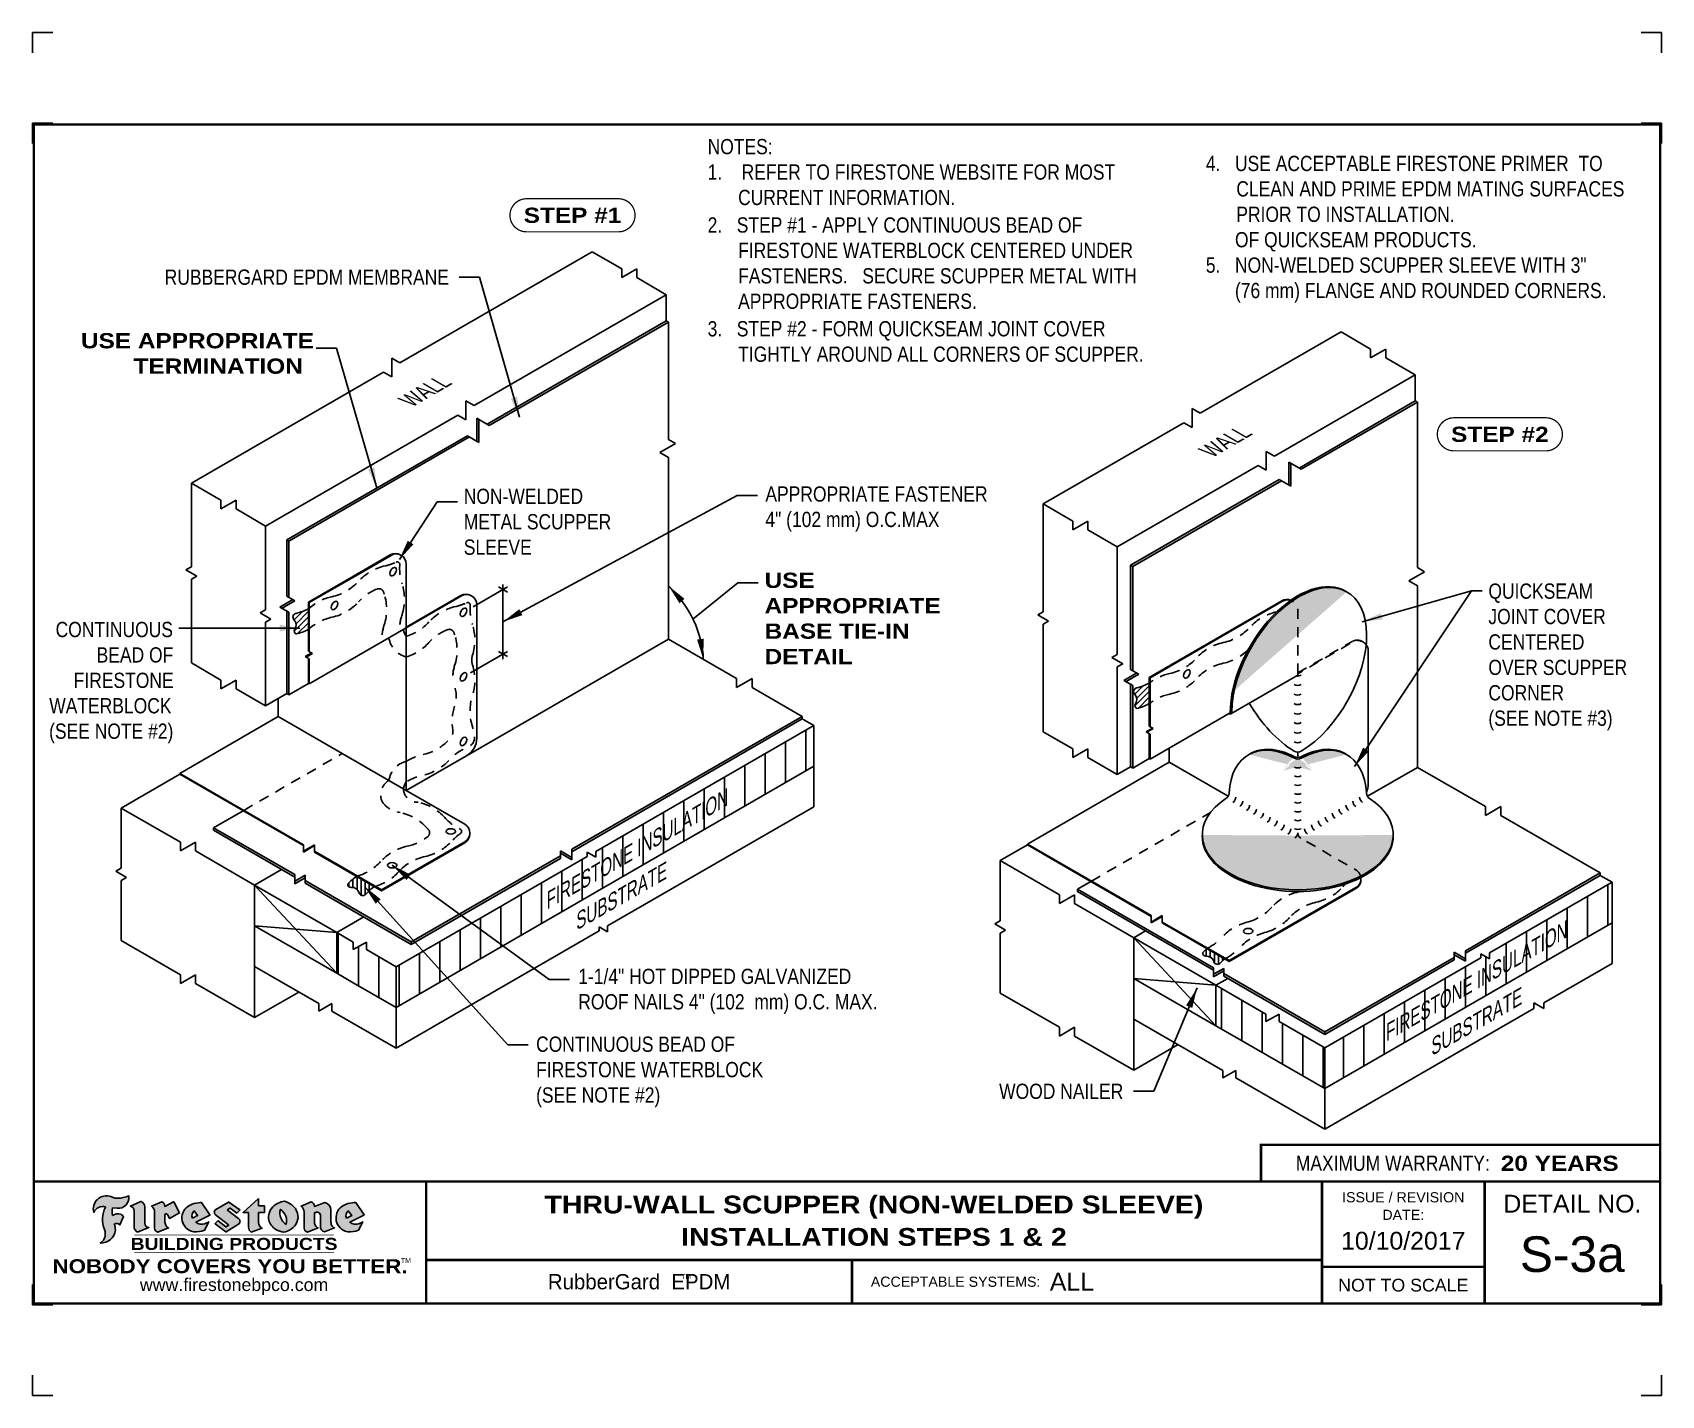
# Model space of a CAD drawing. Header units: inches. Extents: x 255.4 to 275.5, y 56 to 72.7.
import ezdxf
from ezdxf.enums import TextEntityAlignment as Align

# ---------------------------------------------------------------- set-up
doc = ezdxf.new("R2010")
doc.units = ezdxf.units.IN
doc.header["$MEASUREMENT"] = 0
doc.linetypes.add('HIDDEN2', pattern=[0.1875, 0.125, -0.0625])
doc.layers.get('0').update_dxf_attribs({"linetype": 'CONTINUOUS'})
doc.layers.get('DEFPOINTS').update_dxf_attribs({"linetype": 'CONTINUOUS'})
for name, color, linetype in [('FSBP-ACCESSORY-OTHER', 7, 'CONTINUOUS'), ('FSBP-ANNO-NOTE', 7, 'CONTINUOUS'), ('FSBP-INSULATION', 7, 'CONTINUOUS'), ('FSBP-MEMBRANE', 7, 'CONTINUOUS'), ('FSBP-SEALANTS', 1, 'CONTINUOUS'), ('FSBP-SUBSTRATE-GENERIC', 9, 'CONTINUOUS'), ('FSBP-TTLB', 7, 'CONTINUOUS'), ('FSBP-TTLB-BORDER', 7, 'CONTINUOUS'), ('FSBP-TTLB-TEXT', 7, 'CONTINUOUS'), ('FSBP-WALL-CURB', 9, 'CONTINUOUS'), ('FSBP-WOOD', 7, 'CONTINUOUS')]:
    doc.layers.add(name, color=color, linetype=linetype)
doc.styles.add('FSBP_ARIAL', font='arial.ttf')
doc.styles.add('FSBP_ARIAL_BOLD', font='')
doc.styles.add('FSBP_ARIAL_NAR', font='ARIALN.TTF')
doc.styles.add('FSBP_BANKGOTHIC', font='bgothm.ttf')
doc.styles.get('FSBP_ARIAL_BOLD').set_extended_font_data('Arial Black')
doc.dimstyles.new('FSBP-LEADER', dxfattribs={"dimtxt": 0.1875, "dimasz": 0.25, "dimexe": 0.0625, "dimexo": 0.125, "dimgap": 0.125, "dimtad": 0, "dimtih": 1, "dimtoh": 1, "dimdec": 4, "dimzin": 0, "dimdsep": 46, "dimlunit": 4, "dimtxsty": 'FSBP_ARIAL_NAR', "dimcen": 0.09375, "dimclrd": 256, "dimclre": 256, "dimclrt": 256, "dimadec": 0, "dimazin": 0, "dimtfac": 1, "dimtdec": 4, "dimtofl": 0, "dimtmove": 0, "dimatfit": 3, "dimfxl": 0, "dimtolj": 1, "dimtzin": 0, "dimlwd": -1, "dimlwe": -1, "dimarcsym": 0})
pattern_1 = [(45, (1.310781789598678, -34.47739748489133), (-0.02209708691207961, 0.02209708691207961), []), (45, (1.310781789598678, -34.46177248489133), (-0.02209708691207961, 0.02209708691207961), [])]

msp = doc.modelspace()

# ---------------------------------------------------------------- texts
at = {"layer": 'FSBP-ANNO-NOTE', "style": 'FSBP_ARIAL_BOLD'}
for s, p in [('STEP #1', (262.0869444876852, 70.47625683147287)), ('STEP #2', (273.491762629218, 67.78247760817769))]:
    msp.add_text(s, height=0.1875, dxfattribs=at).set_placement(p, align=Align.MIDDLE_CENTER)
at = {"layer": 'FSBP-ANNO-NOTE', "style": 'FSBP_ARIAL_NAR'}
for s, p in [('RUBBERGARD EPDM MEMBRANE', (260.567339174989, 69.71534316488125)), ('WOOD NAILER', (268.8605950928543, 59.70238908427598))]:
    msp.add_text(s, height=0.1875, dxfattribs=at).set_placement(p, align=Align.MIDDLE_RIGHT)
at = {"layer": 'FSBP-ANNO-NOTE', "linetype": 'Continuous', "style": 'FSBP_ARIAL_NAR'}
for s, oblique, p in [('WALL', 329.9999999999999, (260.3202830839173, 68.3404774975718)), ('WALL', 329.9999999999999, (270.1627158242966, 67.72014786065527)), ('SUBSTRATE', 30, (273.1613522059578, 60.53755127430422))]:
    msp.add_text(s, height=0.1875, rotation=30.00000000000054, dxfattribs=dict(at, oblique=oblique)).set_placement(p, align=Align.MIDDLE)
at = {"layer": 'FSBP-ANNO-NOTE', "style": 'FSBP_ARIAL_NAR', "oblique": 30}
msp.add_text('FIRESTONE INSULATION', height=0.1875, rotation=30.00000000000054, dxfattribs=at).set_placement((261.7214806872528, 62.01593548127839), align=Align.MIDDLE_LEFT)
at = {"layer": 'FSBP-ANNO-NOTE', "linetype": 'Continuous', "style": 'FSBP_ARIAL_NAR', "oblique": 30}
msp.add_text('SUBSTRATE', height=0.1875, rotation=30.00000000000054, dxfattribs=at).set_placement((262.0878262750284, 61.75948605787961), align=Align.MIDDLE_LEFT)
at = {"layer": 'FSBP-ANNO-NOTE', "style": 'FSBP_ARIAL_NAR', "oblique": 30}
msp.add_text('FIRESTONE INSULATION', height=0.1875, rotation=30.00000000000054, dxfattribs=at).set_placement((273.1613522059578, 61.03755127430422), align=Align.MIDDLE)
at = {"layer": 'FSBP-ANNO-NOTE', "char_height": 0.1875, "attachment_point": 1}
for s, width, heights, insert, style in [('\\A1;NOTES:\\P1.    REFER TO FIRESTONE WEBSITE FOR MOST \\P{\\W6.27837; }CURRENT INFORMATION.\\P{\\H0.08333x;\\W9.4179;        \\W1;\\P}2.   STEP #1 - APPLY CONTINUOUS BEAD OF \\P{\\W6.27837; }FIRESTONE WATERBLOCK CENTERED UNDER \\P{\\W6.27837; }FASTENERS.   SECURE SCUPPER METAL WITH \\P{\\W6.27837; }APPROPRIATE FASTENERS.\\P{\\H0.08333x;\\P}3.   STEP #2 - FORM QUICKSEAM JOINT COVER \\P{\\W6.27837; }TIGHTLY AROUND ALL CORNERS OF SCUPPER.', 5.716840789334981, [3.405426834328239], (263.7487162752332, 71.41443260985483), 'FSBP_ARIAL_NAR'), ('\\A1;\\P{\\H0.08333x;\\P}4.   USE ACCEPTABLE FIRESTONE PRIMER  TO \\P{\\W6.27837; }CLEAN AND PRIME EPDM MATING SURFACES \\P{\\W6.27837; }PRIOR TO INSTALLATION. \\P      OF QUICKSEAM PRODUCTS.\\P5.   NON-WELDED SCUPPER SLEEVE WITH 3"\\P      (76 mm) FLANGE AND ROUNDED CORNERS.\\P      ', 5.178994061913272, [2.549638732232623], (269.8754382475269, 71.54621083172572), 'FSBP_ARIAL_NAR'), ('{\\W9.22145; }USE APPROPRIATE \\P{\\W8.4921;  }TERMINATION', 3.538999436979793, [0.6287097936747195], (255.2741663820634, 69.02758354416801), 'FSBP_ARIAL_BOLD'), ('NON-WELDED \\PMETAL SCUPPER\\PSLEEVE', 1.871875600871135, [0.9108138092906335], (260.7499010911888, 67.11366647771865), 'FSBP_ARIAL_NAR'), ('APPROPRIATE FASTENER \\P4" (102 mm) O.C.MAX', 2.753551277142833, [0.5712676053590291], (264.4591597880847, 67.14216226632016), 'FSBP_ARIAL_NAR'), ('USE APPROPRIATE BASE TIE-IN DETAIL', 2.753551277142833, [0.934612177122407], (264.4493169850539, 66.08062976792462), 'FSBP_ARIAL_BOLD'), ('QUICKSEAM JOINT COVER CENTERED OVER SCUPPER CORNER \\P(SEE NOTE #3)', 1.75794079051775, [2.171655573858732], (273.3503827009902, 65.94774229121406), 'FSBP_ARIAL_NAR'), ('{\\W7.0226;  }CONTINUOUS \\P{\\W7.4983;   }BEAD OF \\P{\\W8.8867;  }FIRESTONE \\P{\\W6.3685;  }WATERBLOCK \\P{\\W6.3567;  }(SEE NOTE #2)', 2.261144872852299, [2.074691092004773], (254.8913095837644, 65.47568090214394), 'FSBP_ARIAL_NAR'), ('1-1/4" HOT DIPPED GALVANIZED \\PROOF NAILS 4" (102  mm) O.C. MAX.', 3.681172015283664, [0.6188821798368769], (262.157742746047, 61.20967381932678), 'FSBP_ARIAL_NAR'), ('CONTINUOUS BEAD OF FIRESTONE WATERBLOCK \\P(SEE NOTE #2)', 3.014174920055666, [1.116796732987499], (261.6390665950676, 60.37553746995434), 'FSBP_ARIAL_NAR')]:
    msp.add_mtext_dynamic_manual_height_columns(s, width=width, gutter_width=5, heights=heights, dxfattribs=dict(at, insert=insert, style=style))

# ---------------------------------------------------------------- blocks, each defined once
blk = doc.blocks.new('TTLB-EPDM_2')
at = {"layer": 'FSBP-TTLB-TEXT'}
h = blk.add_hatch(color=1, dxfattribs=at)
edge = h.paths.add_edge_path()
edge.add_arc((1.037309769669573, -0.1982514792917306), 0.1319107607348553, 264.0410451462098, 370.3106169565175)
edge.add_arc((1.027551646585694, 0.1214293576525799), 0.3273056962876235, 270.05058356628535, 295.23459397187514, ccw=False)
edge.add_arc((1.022801957313345, -0.06680179986895154), 0.1391656561713503, 249.3281275763668, 272.0749124149863, ccw=False)
edge.add_line((0.9736743133014443, -0.1970076156048179), (0.9474927838574558, -0.1852745150568325))
edge.add_arc((0.8939498971398288, -0.3394262635682071), 0.1631857907024099, 70.84590087378872, 194.3325259843273)
edge.add_arc((0.8444260109029493, -0.4259936440910768), 0.1179914261095279, 70.96950098067128, 156.9641407594482, ccw=False)
edge.add_arc((1.153141409296894, -0.4684497516079468), 0.3110405457095052, 150.3231137483159, 203.2084295854517)
edge.add_arc((0.7562495500622943, -0.6412608153899899), 0.1218587156617311, 0.8849157075190988, 24.34668939894999, ccw=False)
edge.add_arc((0.7493781665697374, -0.6475258110744375), 0.1289731377238325, -58.36655102076742, 3.6216782311386737, ccw=False)
edge.add_arc((0.8256699029544474, -0.5792158350996106), 0.1783301886510354, 267.2205474105585, 354.1381621173521)
edge.add_arc((0.7903121048625305, -0.6011409294291745), 0.212787892960859, 0.9996158580669322, 21.00503380861244)
edge.add_arc((1.01880712263941, -0.5666691048185161), 0.05136395668415847, 40.82117713173261, 125.52727787225791, ccw=False)
edge.add_line((1.057676976260041, -0.5330924682126437), (1.102776947655911, -0.4308018311949837))
edge.add_arc((1.040858222524664, -0.4699705673995949), 0.07326744446031509, 32.31675181867256, 66.31481236598174)
edge.add_arc((1.032262518825329, -0.5063316993097662), 0.1102246948011782, 69.8179132332389, 125.254734720681)
edge.add_arc((1.127708877207287, -0.368959353531244), 0.1659710644737306, 164.1569669952081, 196.5811013160487, ccw=False)
edge.add_line((0.9680425188342383, -0.3236487780942383), (1.023615334387159, -0.3294494641845773))
h = blk.add_hatch(color=1, dxfattribs=at)
edge = h.paths.add_edge_path()
edge.add_line((1.275239419159561, -0.6223407783464694), (1.415345367376062, -0.5660418822574371))
edge.add_arc((1.421019305783958, -0.5090099247487757), 0.05731350411836949, 181.9717871001989, 264.31851000495806, ccw=False)
edge.add_line((1.363739737527226, -0.5109819325197265), (1.363412352251203, -0.3102363679013962))
edge.add_arc((1.294263659668751, -0.3103491388303989), 0.06914878453844908, 0.0934405599591014, 72.42834396969012)
edge.add_line((1.315139561173908, -0.2444268274366692), (1.186839444240604, -0.3024209471341379))
edge.add_arc((1.175246268095289, -0.3585110609420917), 0.05727567197445628, -0.017399788185912257, 78.322067691347, ccw=False)
edge.add_line((1.232521937428658, -0.3585284546236807), (1.232574268422297, -0.555126496687123))
edge.add_arc((1.305699496415486, -0.5558575689677219), 0.07312888236350451, 179.4272023230205, 245.3845503102953)
h = blk.add_hatch(color=1, dxfattribs=at)
edge = h.paths.add_edge_path()
edge.add_line((1.792026821926584, -0.3839679064720229), (1.722158956877934, -0.2518542302253621))
edge.add_arc((1.720119655279638, -0.2529327078887852), 0.002306916790721817, 27.87197133405656, 117.3766794470751)
edge.add_line((1.719058846382097, -0.250884159729182), (1.610638460368705, -0.3070279753467702))
edge.add_arc((1.547088841662962, -0.3061026658494403), 0.06355635479880145, 359.165808011073, 425.8793658831422)
edge.add_line((1.573061729235633, -0.2480956029480268), (1.446879247402876, -0.3051325108639702))
edge.add_arc((1.407812067100189, -0.370357133046621), 0.07602957263902092, -3.441403975725109, 59.07992244284969, ccw=False)
edge.add_line((1.483704536400296, -0.3749210150788969), (1.483704536400296, -0.5723838140635706))
edge.add_arc((1.54053746518044, -0.568254406115083), 0.05698275005415228, 184.1557352478595, 255.3066498366543)
edge.add_line((1.526084036778343, -0.6233736605654059), (1.657291340682093, -0.570650514527486))
edge.add_arc((1.688298576827198, -0.5021390388423987), 0.0752015358480571, 207.5160880841914, 245.649226723163, ccw=False)
edge.add_arc((1.721050197024907, -0.4914488168456328), 0.1093332836229113, 179.4823365255141, 204.5537900001094, ccw=False)
edge.add_line((1.611721375809452, -0.4904610114968335), (1.611721375809452, -0.4126404716788983))
edge.add_arc((1.628589765097195, -0.414159299036043), 0.01693662875851176, 28.356188110622725, 174.8549701683585, ccw=False)
edge.add_arc((1.627340435522395, -0.4197189881350504), 0.02111886817708033, 22.216893572439517, 40.10213956426492, ccw=False)
edge.add_line((1.646891420738257, -0.4117336534413738), (1.666638796144639, -0.4549750258192233))
edge.add_arc((1.668737246926742, -0.4540167099035481), 0.002306916790685496, 204.545128184284, 299.6323508190091)
edge.add_line((1.669877862091766, -0.4560219186518992), (1.791128135493295, -0.3870515928837648))
edge.add_line((1.791128135493295, -0.3870515928837648), (1.792026821926584, -0.3839679064720229))
h = blk.add_hatch(color=1, dxfattribs=at)
h.paths.add_polyline_path([(2.063388732080512, -0.2583237030618903, 0.02524281661523788), (2.025024361750752, -0.2610532129309178, 0.1213611957758757), (1.901773912052249, -0.3008158885520373, 0.6151668103976068), (1.93274136141747, -0.6099060679591872, 0.05306812109568645), (1.967936229862175, -0.617865745600497, 0.1150932231766138), (2.099126721549737, -0.5994933789882708), (2.151195569562105, -0.4944891916583316, -0.08755405562188731), (2.104230609512001, -0.5187113292177372, -0.265591761123442), (1.992692314386659, -0.5010701623316862), (2.165347897647223, -0.4141184325909109, 0.4518949533370738), (2.166222728871162, -0.4107679608846269)])
h.paths.add_polyline_path([(2.014217313945437, -0.4188965037300676), (1.951113654018855, -0.4515330109460507, -0.3720533890450154), (1.973177450672722, -0.3607130665457561)], flags=16)
h = blk.add_hatch(color=1, dxfattribs=at)
edge = h.paths.add_edge_path()
edge.add_arc((2.260407392426802, -0.3775796671688782), 0.04152450223225729, 123.20805433950699, 232.2027298779723, ccw=False)
edge.add_line((2.237665217914071, -0.3428366421988329), (2.393535971665983, -0.2540943745380986))
edge.add_arc((2.394677353533142, -0.2560991469722482), 0.002306916790741334, 55.64644466176611, 119.65426054492559, ccw=False)
edge.add_line((2.395979141996861, -0.2541946229174954), (2.531809646140459, -0.3470380726374032))
edge.add_arc((2.530468902927946, -0.3489153772789875), 0.002306916790700397, -42.731101238422525, 54.4661353739603, ccw=False)
edge.add_line((2.532163440279987, -0.3504807552658491), (2.498457913851155, -0.3869673252714421))
edge.add_arc((2.496763376499139, -0.3854019472845934), 0.002306916790672934, 233.7527076894875, 317.26889876138785, ccw=False)
edge.add_line((2.495399362263356, -0.38726241234572), (2.413849913492982, -0.3274738082119626))
edge.add_arc((2.412485899257181, -0.3293342732731342), 0.002306916790720064, 53.75270768979358, 124.4135619297835)
edge.add_line((2.41118211687575, -0.3274311136421062), (2.382933981293377, -0.346782838468144))
edge.add_arc((2.38423776367478, -0.3486859980991606), 0.002306916790694898, 124.4135619293799, 231.8459020253626)
edge.add_line((2.382812599816248, -0.3505000469010184), (2.519899969301207, -0.4581994452042721))
edge.add_arc((2.494247019847682, -0.4908523236374461), 0.04152450223225742, -55.21225898295222, 51.84590202520428, ccw=False)
edge.add_line((2.517938320565804, -0.5249552055672808), (2.364434947484597, -0.6179520922513717))
edge.add_arc((2.36323960192349, -0.6159790200102006), 0.002306916790726996, 233.2955624372927, 301.20872157023314, ccw=False)
edge.add_line((2.361860787187538, -0.6178285429225383), (2.231266621301074, -0.5204709167214361))
edge.add_arc((2.232647938930649, -0.5186232623475259), 0.002306916790697672, 135.5134179846393, 233.21798691998708, ccw=False)
edge.add_line((2.231002150870836, -0.5170067083764565), (2.262839375599356, -0.4845937328397696))
edge.add_arc((2.264485163659225, -0.4862102868108537), 0.002306916790748497, 53.0352839999411, 135.513417985369, ccw=False)
edge.add_line((2.265872365996302, -0.4843670465239001), (2.361834678328762, -0.5565872257804898))
edge.add_arc((2.363221880665761, -0.5547439854936304), 0.002306916790627066, 233.0352840000685, 302.2362632414394)
edge.add_line((2.36445241715569, -0.5566953042850713), (2.39428499383348, -0.5378823484768844))
edge.add_arc((2.393054457343549, -0.5359310296853765), 0.002306916790685166, 302.2362632406177, 412.2027298768422)
edge.add_line((2.394468296066179, -0.5341081404551886), (2.234958295420142, -0.4103916733127022))
h = blk.add_hatch(color=1, dxfattribs=at)
edge = h.paths.add_edge_path()
edge.add_line((2.763460561272041, -0.2072496393923444), (2.763460561272041, -0.2969520779963801))
edge.add_arc((2.765767478062699, -0.2969520779963943), 0.00230691679065842, 179.9999999996471, 269.9999999996471)
edge.add_line((2.765767478062685, -0.2992589947870528), (2.835417693520355, -0.2992589947870528))
edge.add_arc((2.835417693520355, -0.3015659115777538), 0.002306916790701052, 0, 90, ccw=False)
edge.add_line((2.837724610311056, -0.3015659115777538), (2.837724610311056, -0.3790761307453892))
edge.add_arc((2.83541769352037, -0.3790761307453749), 0.002306916790686842, 269.99999999964706, 359.99999999964706, ccw=False)
edge.add_line((2.835417693520355, -0.3813830475360618), (2.765767478062685, -0.3813830475360618))
edge.add_arc((2.765767478062699, -0.3836899643267202), 0.00230691679065842, 90.00000000035294, 180.0000000003529)
edge.add_line((2.763460561272041, -0.3836899643267344), (2.763460561272041, -0.5033995910642801))
edge.add_arc((2.836735953378943, -0.5071368822038516), 0.07337063740681413, 177.0802527808789, 245.3249543133826)
edge.add_line((2.806105814540615, -0.5738080530967267), (2.674529557384915, -0.6226036013049594))
edge.add_arc((2.708610405062069, -0.564298408791804), 0.06753517344606039, 177.0345319916277, 239.6926428024901, ccw=False)
edge.add_line((2.641165668230087, -0.560804539009709), (2.641165668230087, -0.3836899643267344))
edge.add_arc((2.638858751439429, -0.3836899643267202), 0.00230691679065842, 359.9999999996471, 449.999999999647)
edge.add_line((2.638858751439443, -0.3813830475360618), (2.572857950769389, -0.3813830475360618))
edge.add_line((2.572857950769389, -0.3813830475360618), (2.763460561272041, -0.2072496393923444))
h = blk.add_hatch(color=1, dxfattribs=at)
edge = h.paths.add_edge_path(flags=16)
edge.add_arc((2.940363509127394, -0.4847985213681437), 0.1684614578629418, 344.5558804047865, 417.0140046669545)
edge.add_arc((3.194458079644619, -0.3883534532477785), 0.1684614578629414, 164.5558804047864, 237.0140046669546)
edge = h.paths.add_edge_path()
edge.add_arc((3.069375116502199, -0.4399344555144872), 0.1828726885096673, 136.0914512150047, 191.213418978326)
edge.add_arc((3.064939550433406, -0.4318234379590333), 0.1803148804748503, 194.0167254156723, 240.6663730831859)
edge.add_arc((3.098047041778981, -0.3845058757092554), 0.2378525180183701, 239.2975390661776, 264.2889872773176)
edge.add_arc((3.04884478212623, -0.4190232383793012), 0.203760689247156, 277.1986764832036, 326.503572961274)
edge.add_arc((3.077739326803546, -0.4341046616465112), 0.171374865791709, 325.3768876809902, 406.3828327799087)
edge.add_arc((3.011839488065919, -0.4896144380417797), 0.2571945645850002, 44.28462553519766, 73.82901434867304)
edge.add_arc((3.117152499586992, -0.4983433120546693), 0.2579560664039132, 97.50292863483666, 134.1039137579027)
h = blk.add_hatch(color=1, dxfattribs=at)
edge = h.paths.add_edge_path()
edge.add_line((3.322690228557462, -0.5721896537377091), (3.322690228557462, -0.3749210150788969))
edge.add_arc((3.246797759257384, -0.3703571330465745), 0.076029572638996, 356.5585960242387, 419.0799224428129)
edge.add_line((3.285864939560099, -0.3051325108639702), (3.412047421392799, -0.2480956029480268))
edge.add_arc((3.386074533820159, -0.3061026658494941), 0.06355635479883807, 0.3962622833877276, 65.87936588318718, ccw=False)
edge.add_line((3.449629368605429, -0.3056631084210863), (3.580526418688805, -0.2593848434574539))
edge.add_arc((3.555744121700958, -0.3530904070730321), 0.09692726601172152, 2.366977007666776, 75.18615851992018, ccw=False)
edge.add_line((3.652588689330287, -0.3490873311063041), (3.652588689330287, -0.4883770011386872))
edge.add_arc((3.761877549389556, -0.4914934052703811), 0.1093332836229047, 178.3666365323574, 204.5537900000422)
edge.add_arc((3.729125929191727, -0.5021836272670953), 0.07520153584796169, 207.5160880841711, 245.2240541443093)
edge.add_line((3.697611150971852, -0.5704631245385627), (3.572585913552643, -0.6207021253773775))
edge.add_arc((3.59534718600759, -0.5526356419907701), 0.07177131519198746, 180.3328587115751, 251.51018566665869, ccw=False)
edge.add_line((3.523577081955409, -0.5530525936986663), (3.523577081955409, -0.4153032515383615))
edge.add_arc((3.486319529276879, -0.4148773504126441), 0.0372599868942854, 359.3450650296066, 449.0500281941028)
edge.add_arc((3.482769874121713, -0.4419622099033496), 0.06447454900600783, 86.29402372314017, 119.8211331593848)
edge.add_line((3.450707067966732, -0.3860252459975726), (3.450707067966732, -0.4904610114968335))
edge.add_arc((3.560035889182251, -0.491448816845647), 0.1093332836229751, 179.4823365255069, 204.5537900001023)
edge.add_arc((3.527284268984408, -0.5021390388424952), 0.07520153584796385, 207.5160880841699, 245.6492267231416)
edge.add_line((3.496277032839316, -0.570650514527486), (3.365069728935509, -0.6233736605654059))
edge.add_arc((3.37950248606194, -0.5682868177318081), 0.05694615642555727, 183.9298782390169, 255.318496325343, ccw=False)
h = blk.add_hatch(color=1, dxfattribs=at)
h.paths.add_polyline_path([(3.957695472291277, -0.2583237030618903, 0.02524281661523822), (3.919331101961575, -0.2610532129309178, 0.1085638477195505), (3.807890832595604, -0.2939221658134414, 0.6425897848490651), (3.827048101628293, -0.6099060679591872, 0.05306812109569052), (3.862242970072884, -0.617865745600497, 0.1150932231766133), (3.993433461760503, -0.5994933789882708), (4.045502309772871, -0.4944891916583316, -0.08755405562189084), (3.998537349722767, -0.5187113292177372, -0.2655917611234366), (3.886999054597368, -0.5010701623316862), (4.059654637857989, -0.4141184325909109, 0.4518949533370731), (4.060529469081928, -0.4107679608846269)])
h.paths.add_polyline_path([(3.90852405415626, -0.4188965037300676), (3.845420394229677, -0.4515330109460507, -0.3720533890450147), (3.867484190883488, -0.3607130665457561)], flags=16)
at = {"layer": 'DEFPOINTS', "linetype": 'Continuous', "ltscale": 1.75}
for points in [[(-0.015625, 13.88083333333333), (-0.015625, 14.13083333333333), (0.234375, 14.13083333333333)], [(20.01562500000003, 13.88083333333333), (20.01562500000003, 14.13083333333333), (19.76562500000003, 14.13083333333333)], [(-0.015625, -2.380833333333342), (-0.015625, -2.630833333333342), (0.234375, -2.630833333333342)], [(20.01562500000003, -2.380833333333342), (20.01562500000003, -2.630833333333342), (19.76562500000003, -2.630833333333342)]]:
    blk.add_lwpolyline(points, dxfattribs=at)
at = {"layer": 'DEFPOINTS', "color": 1}
for points in [[(0.234375, 13.015625), (-0.015625, 13.015625), (-0.015625, 12.765625)], [(20.015625, 12.765625), (20.015625, 13.015625), (19.765625, 13.015625)], [(0.234375, -1.515625), (-0.015625, -1.515625), (-0.015625, -1.265625)], [(20.015625, -1.265625), (20.015625, -1.515625), (19.765625, -1.515625)]]:
    blk.add_lwpolyline(points, dxfattribs=at)
at = {"layer": 'FSBP-TTLB', "const_width": 0.03125}
blk.add_lwpolyline([(15.09028770518938, 0), (20, 0), (20, 0.4512598240669945), (15.09028770518938, 0.4512598240669945)], close=True, dxfattribs=at)
for points in [[(0, 0), (0, -1.5), (20, -1.5), (20, 0), (0, 0)], [(4.825208527206769, 0), (4.825208527206769, -0.9643749050531198)], [(15.84028770518938, 0), (15.84028770518938, -0.9643749050531198)], [(17.84110496735593, 0), (17.84110496735593, -1.5)], [(20, 0), (20, -1.5)], [(4.825208527206769, -0.9643749050531198), (15.84028770518938, -0.9643749050531198)], [(4.825208527206769, -0.9643749050531198), (4.825208527206769, -1.5)], [(15.84028770518938, -0.9643749050531198), (15.84028770518938, -1.5)], [(15.84028770518938, -1.048740175933006), (17.84110496735593, -1.048740175933006)]]:
    blk.add_lwpolyline(points, dxfattribs=at)
at = {"layer": 'FSBP-TTLB-BORDER', "const_width": 0.03125}
blk.add_lwpolyline([(20, 0), (20, 13), (0, 13), (0, 0)], dxfattribs=at)
at = {"layer": 'FSBP-TTLB-TEXT', "color": 1}
blk.add_line((0.7358432058323388, -0.379822754145593), (0.7358432058323388, -0.379822754145593), dxfattribs=at)
for points in [[(1.023615323725323, -0.3294494630716969, 0.5000510906601082), (1.167090420776901, -0.1746414942047778, -0.1103304102359608), (1.027840608309816, -0.2058762110801382, -0.09957876667165425), (0.9736743133014443, -0.1970076156048179), (0.9474927838574558, -0.1852745150568325, 0.5978159689075124), (0.7358432058323388, -0.379822754145593, -0.3938834584182213), (0.8828996422548698, -0.3144510229727047, 0.2349406564350952), (0.86727108227484, -0.5910237178633082, -0.1027304183841549), (0.8780937320133262, -0.6393788197974146, -0.2772692352614086), (0.8170223912655956, -0.7573362346216896, 0.3985429150902959), (1.003067614090241, -0.5974286950643517, 0.0875124847930418), (0.9889600163401155, -0.5248671157293501, -0.3874031597924062), (1.057676976260041, -0.5330924682126437), (1.102776947655911, -0.4308018311949837, 0.1494423498871741), (1.07029056398062, -0.4028746979725923, 0.2467195073738216), (0.9686394281704906, -0.4163228904100862, -0.1424285161541127), (0.9680425188342383, -0.3236487780942383), (1.023615334387159, -0.3294494641845773)], [(2.166222728871162, -0.4107679608846269), (2.063388732080512, -0.2583237030618903, 0.02524281661523788), (2.025024361750752, -0.2610532129309178, 0.1085638477195265), (1.913584092384895, -0.2939221658134414, 0.6425897848491228), (1.93274136141747, -0.6099060679591872, 0.05306812109568648), (1.967936229862175, -0.617865745600497, 0.1150932231766137), (2.099126721549737, -0.5994933789882708), (2.151195569562105, -0.4944891916583316, -0.0875540556218873), (2.104230609512001, -0.5187113292177372, -0.2655917611234418), (1.992692314386659, -0.5010701623316862), (2.165347897647223, -0.4141184325909109)], [(2.763460561272041, -0.2072496393923444), (2.763460561272041, -0.2969520779963801, 0.4142135623730958), (2.765767478062685, -0.2992589947870528), (2.835417693520355, -0.2992589947870528, -0.414213562373095), (2.837724610311056, -0.3015659115777538), (2.837724610311056, -0.3790761307453892, -0.4142135623730938), (2.835417693520355, -0.3813830475360618), (2.765767478062685, -0.3813830475360618, 0.4142135623730958), (2.763460561272041, -0.3836899643267344), (2.763460561272041, -0.5033995910642801, 0.3068985753588853), (2.806105814540615, -0.5738080530967267), (2.674529557384915, -0.6226036013049594, -0.2804194150632976), (2.641165668230087, -0.560804539009709), (2.641165668230087, -0.3836899643267344, 0.414213562373095), (2.638858751439443, -0.3813830475360618), (2.572857950769389, -0.3813830475360618), (2.763460561272041, -0.2072496393923444)], [(4.060529469081928, -0.4107679608846269), (3.957695472291277, -0.2583237030618903, 0.02524281661523788), (3.919331101961575, -0.2610532129309178, 0.1085638477195265), (3.807890832595604, -0.2939221658134414, 0.6425897848491228), (3.827048101628293, -0.6099060679591872, 0.05306812109568648), (3.862242970072884, -0.617865745600497, 0.1150932231766137), (3.993433461760503, -0.5994933789882708), (4.045502309772871, -0.4944891916583316, -0.0875540556218873), (3.998537349722767, -0.5187113292177372, -0.2655917611234418), (3.886999054597368, -0.5010701623316862), (4.059654637857989, -0.4141184325909109)], [(4.059654637857989, -0.4141184325909109, 0.4518949533370731), (4.060529469081928, -0.4107679608846269, 0.4518949533370731)]]:
    blk.add_lwpolyline(points, format="xyb", dxfattribs=at)
for points in [[(1.275239419159561, -0.6223407783464694), (1.415345367376062, -0.5660418822574371, -0.3756100036733062), (1.363739737527226, -0.5109819325197265), (1.363412352251203, -0.3102363679013962, 0.3265360292958048), (1.315139561173908, -0.2444268274366692), (1.186839444240604, -0.3024209471341379, -0.3557863980845349), (1.232521937428658, -0.3585284546236807), (1.232574268422297, -0.555126496687123, 0.2960110723418457)], [(1.792026821926584, -0.3839679064720229), (1.722158956877934, -0.2518542302253621, 0.4116839150163434), (1.719058846382097, -0.250884159729182), (1.610638460368705, -0.3070279753467702, 0.2996033003794034), (1.573061729235633, -0.2480956029480268), (1.446879247402876, -0.3051325108639702, -0.2797757560995365), (1.483704536400296, -0.3749210150788969), (1.483704536400296, -0.5723838140635706, 0.320828638474519), (1.526084036778343, -0.6233736605654059), (1.657291340682093, -0.570650514527486, -0.1679398621276611), (1.621603752698661, -0.5368819723450571, -0.1098333365370753), (1.611721375809452, -0.4904610114968335), (1.611721375809452, -0.4126404716788983, -0.743334502655012), (1.64349420176768, -0.4061152228778298, -0.07819791644735608), (1.646891420738257, -0.4117336534413738), (1.666638796144639, -0.4549750258192233, 0.4404648714563479), (1.669877862091766, -0.4560219186518992), (1.791128135493295, -0.3870515928837648)], [(1.951113654018855, -0.4515330109460507), (2.014217313945437, -0.4188965037300676), (1.973177450672722, -0.3607130665457561, 0.3720533890450154)], [(2.234958295420142, -0.4103916733127022, -0.5150044486718882), (2.237665217914071, -0.3428366421988329), (2.393535971665983, -0.2540943745380986, -0.2867822934100265), (2.395979141996861, -0.2541946229174954), (2.531809646140459, -0.3470380726374032, -0.4515027974650387), (2.532163440279987, -0.3504807552658491), (2.498457913851155, -0.3869673252714421, -0.3814439164929681), (2.495399362263356, -0.38726241234572), (2.413849913492982, -0.3274738082119626, 0.3184718635035665), (2.41118211687575, -0.3274311136421062), (2.382933981293377, -0.346782838468144, 0.5064094529656681), (2.382812599816248, -0.3505000469010184), (2.519899969301207, -0.4581994452042721, -0.5043597839115849), (2.517938320565804, -0.5249552055672808), (2.364434947484597, -0.6179520922513717, -0.3053163970316367), (2.361860787187538, -0.6178285429225383), (2.231266621301074, -0.5204709167214361, -0.4541703869768119), (2.231002150870836, -0.5170067083764565), (2.262839375599356, -0.4845937328397696, -0.3762644290664977), (2.265872365996302, -0.4843670465239001), (2.361834678328762, -0.5565872257804898, 0.3114700032088108), (2.36445241715569, -0.5566953042850713), (2.39428499383348, -0.5378823484768844, 0.520381097387146), (2.394468296066179, -0.5341081404551886)], [(2.937624918725987, -0.3131105398334029, 0.2452625673097023), (2.889993533867141, -0.4754966266250307, 0.2064059665179019), (2.976604338974084, -0.5890186876871866, 0.1094800500670344), (3.074378098474654, -0.6211778035979165, 0.2185147641853038), (3.218764944843201, -0.5314757029352819, 0.3689489483072479), (3.195959963110113, -0.3100352223135445, 0.1296305888694145), (3.0834694040758, -0.242595816912754, 0.1610736375384317)], [(3.10274193015772, -0.5296595419651595, 0.3271311138286319), (3.032079658614293, -0.3434924326507627, 0.3271311138286322)], [(3.322690228557462, -0.5721896537377091), (3.322690228557462, -0.3749210150788969, 0.2797757560995341), (3.285864939560099, -0.3051325108639702), (3.412047421392799, -0.2480956029480268, -0.2937618496109166), (3.449629368605429, -0.3056631084210863), (3.580526418688805, -0.2593848434574539, -0.3288760160581939), (3.652588689330287, -0.3490873311063041), (3.652588689330287, -0.4883770011386872, 0.114762897203527), (3.662431105063263, -0.536926560769686, 0.166032965990522), (3.697611150971852, -0.5704631245385627), (3.572585913552643, -0.6207021253773775, -0.3209557512194564), (3.523577081955409, -0.5530525936986663), (3.523577081955409, -0.4153032515383615, 0.4127061514896111), (3.48693727661589, -0.3776224848030694, 0.1473421876160361), (3.450707067966732, -0.3860252459975726), (3.450707067966732, -0.4904610114968335, 0.1098333365370753), (3.460589444855941, -0.5368819723450855, 0.1679398621276611), (3.496277032839316, -0.570650514527486), (3.365069728935509, -0.6233736605654059, -0.3219729545308964), (3.322690228557462, -0.5721896537377091, 29.1476284739)], [(3.845420394229677, -0.4515330109460507), (3.90852405415626, -0.4188965037300676), (3.867484190883488, -0.3607130665457561, 0.3720533890450154)]]:
    blk.add_lwpolyline(points, format="xyb", close=True, dxfattribs=at)
at = {"layer": 'FSBP-TTLB-TEXT'}
for points, const_width in [([(1.233926579809207, -0.6584455781731435), (3.691229482685259, -0.6584455781731577)], 0.0078125), ([(1.233926579809207, -0.8761560960495984), (3.691229482685259, -0.8761560960495842)], 0.0078125), ([(10.06152282927678, -0.9643749050531198), (10.06152282927678, -1.5)], 0.03125)]:
    blk.add_lwpolyline(points, dxfattribs=dict(at, const_width=const_width))
at = {"layer": 'FSBP-TTLB-TEXT', "color": 1}
for centre, start, end in [((1.789987520328282, -0.3850463841354355), 299.6323508193319, 27.87197133380463), ((2.164310260790558, -0.412058050385383), 296.7304547840455, 34.00233684987403)]:
    blk.add_arc(centre, 0.00230691679068068, start, end, dxfattribs=at)
at = {"layer": 'FSBP-TTLB-TEXT', "style": 'FSBP_ARIAL_NAR'}
blk.add_text('MAXIMUM WARRANTY:', height=0.1875, dxfattribs=at).set_placement((17.90516569312837, 0.2256299120335257), align=Align.MIDDLE_RIGHT)
at = {"layer": 'FSBP-TTLB-TEXT'}
for s, height, style, p in [('ISSUE / REVISION', 0.125, 'FSBP_ARIAL', (16.84069633627263, -0.1938496373466023)), ('DETAIL NO.', 0.21875, 'FSBP_ARIAL', (18.92055248367797, -0.2724398367368792)), ('DATE:', 0.125, 'FSBP_ARIAL', (16.84069633627263, -0.409973105348854)), ('www.firestonebpco.com', 0.15625, 'FSBP_ARIAL', (2.462578031247233, -1.268657306740124)), ('RubberGard  EPDM', 0.1875, 'FSBP_BANKGOTHIC', (7.443365678241776, -1.23218745252656)), ('TM', 0.0625, 'FSBP_BANKGOTHIC', (8.023397742165457, -1.169706269210366)), ('NOT TO SCALE', 0.15625, 'FSBP_ARIAL', (16.84069633627263, -1.274370087966503))]:
    blk.add_text(s, height=height, dxfattribs=dict(at, style=style)).set_placement(p, align=Align.MIDDLE_CENTER)
at = {"layer": 'FSBP-TTLB-TEXT', "lineweight": 18, "style": 'FSBP_ARIAL_BOLD'}
blk.add_text('BUILDING PRODUCTS', height=0.1484375, dxfattribs=at).set_placement((2.462578031247233, -0.7673008371113639), align=Align.MIDDLE_CENTER)
at = {"layer": 'FSBP-TTLB-TEXT', "color": 1}
for s, height, style, p in [('NOBODY COVERS YOU BETTER.', 0.171875, 'FSBP_ARIAL_BOLD', (2.412604263603384, -1.041650450587369)), ('TM', 0.0625, 'FSBP_BANKGOTHIC', (4.576671173373001, -0.9725745042934193))]:
    blk.add_text(s, height=height, dxfattribs=dict(at, style=style)).set_placement(p, align=Align.MIDDLE_CENTER)
at = {"layer": 'FSBP-TTLB-TEXT', "style": 'FSBP_ARIAL'}
blk.add_text('ACCEPTABLE SYSTEMS:', height=0.125, dxfattribs=at).set_placement((10.29281281591562, -1.23218745252656), align=Align.MIDDLE_LEFT)
at = {"layer": 'FSBP-TTLB-TEXT'}
for tag, height, style, p in [('MAXIMUM_WARRANTY', 0.1875, 'FSBP_ARIAL_BOLD', (18.03987100774941, 0.2240244307510579)), ('ACCPT_SYSTEMS', 0.21875, 'FSBP_ARIAL', (12.49438170418193, -1.23218745252656))]:
    blk.add_attdef(tag, text='', height=height, dxfattribs=dict(at, style=style)).set_placement(p, align=Align.MIDDLE_LEFT)
for tag, height, style, p in [('DETAIL_DESCP_LINE_1', 0.21875, 'FSBP_ARIAL_BOLD', (10.33118450231211, -0.2831249841755152)), ('DETAIL_DESCP_LINE_2', 0.21875, 'FSBP_ARIAL_BOLD', (10.33118450231211, -0.6812499208775904)), ('ISSUE_REV_DATE', 0.21875, 'FSBP_ARIAL', (16.84069633627263, -0.7282559425942452)), ('DETAIL_NUMBER', 0.4375, 'FSBP_ARIAL', (18.91941590748775, -0.8931630692489421))]:
    blk.add_attdef(tag, text='', height=height, dxfattribs=dict(at, style=style)).set_placement(p, align=Align.MIDDLE_CENTER)

# ---------------------------------------------------------------- hatches: boundary and pattern name
at = {"layer": 'FSBP-ACCESSORY-OTHER'}
h = msp.add_hatch(dxfattribs=at)
h.set_pattern_fill('STEEL', color=256, scale=0.25, angle=90, style=0)
h.set_pattern_definition([(135, (2.842170943040401e-14, 7.105427357601002e-15), (-0.02209708691207961, -0.02209708691207961), []), (135, (-0.01562499999997158, 7.105427357601002e-15), (-0.02209708691207961, -0.02209708691207961), [])])
h.paths.add_polyline_path([(259.3937953932896, 66.02726191886543), (259.8558089183168, 66.29400555190918, -0.2407645357816447), (259.9694469545943, 66.29981333051632, 0.2634614229928434), (259.846270768222, 66.29878064044723), (259.3937953932893, 66.03754386092825), (258.8403434142538, 65.71800821184846), (258.8498815643486, 65.71323312331052)])
h.paths.add_polyline_path([(260.7218343221011, 65.79400555190908, -0.2407645357807388), (260.8354723583782, 65.7998133305164, 0.2634614229918871), (260.7122961720063, 65.79878064044698), (260.0433089183169, 65.41254066944506), (260.0433089183169, 65.40225872738239)])
h.paths.add_polyline_path([(260.7625876261647, 62.75980995462054, 0.279418404145408), (260.8249737964964, 62.87339647056227, -0.2565454083372044), (260.7625876257882, 62.77047662105512), (259.7388584236317, 62.17942629061275), (259.7388584236317, 62.16875962320114)])
h.paths.add_polyline_path([(258.9157541978998, 62.72355962089193), (258.9157541978998, 62.73422628755873), (258.7779166408825, 62.6546457369103), (258.7779166408825, 62.64397907024362)])
h.paths.add_polyline_path([(258.8892675605104, 65.08856232521381), (258.8800299562034, 65.0938956585471), (258.8012579638799, 65.04841662757451), (258.810495568187, 65.04308329424116)])
h = msp.add_hatch(dxfattribs=at)
h.set_pattern_fill('STEEL', color=256, scale=0.25, style=0)
h.set_pattern_definition([(45, (2.842170943040401e-14, 7.105427357601002e-15), (-0.02209708691207961, 0.02209708691207961), []), (45, (2.842170943040401e-14, 0.01562500000000711), (-0.02209708691207961, 0.02209708691207961), [])])
h.paths.add_polyline_path([(257.2566512584353, 63.61252926562338), (257.2566512584353, 63.60186259895669), (258.7779166408825, 62.72355962089196), (258.7779166408824, 62.73422628755864)])
h.paths.add_polyline_path([(258.9157541978998, 62.65464573691028), (258.9157541978998, 62.6439790702436), (259.7388584236316, 62.16875962394619), (259.7388584236316, 62.17942629061284)])
h.paths.add_polyline_path([(258.8498815643487, 65.71323312331052), (258.8403434142537, 65.71800821184846), (258.8403434142538, 65.116808694225), (258.8498815643486, 65.11130184070018)])
h.paths.add_polyline_path([(258.8498815643486, 65.0203437787548), (258.8403434142538, 65.02585063227966), (258.8403434142538, 64.7187399768354), (258.8498815643486, 64.7132331233106)])
h = msp.add_hatch(dxfattribs=at)
h.set_pattern_fill('STEEL', color=256, scale=0.25, style=0)
h.set_pattern_definition(pattern_1)
h.paths.add_polyline_path([(269.1890750750667, 64.78840791492085), (269.1795369249718, 64.79318300345874), (269.1795369249717, 64.19198348583532), (269.1890750750667, 64.18647663231039)])
h.paths.add_polyline_path([(269.1890750750667, 64.09551857036516), (269.1795369249717, 64.10102542389004), (269.1795369249718, 63.79391476844572), (269.1890750750667, 63.78840791492084)])
h = msp.add_hatch(dxfattribs=at)
h.set_pattern_fill('STEEL', color=256, scale=0.25, style=0)
h.set_pattern_definition(pattern_1)
h.paths.add_polyline_path([(267.6813865329818, 62.74227006805111), (267.6813865329818, 62.73160340138443), (269.2026519154289, 61.85330042331967), (269.2026519154289, 61.86396708998635)])
h.paths.add_polyline_path([(269.3404894724462, 61.78438653933804), (269.3404894724463, 61.77371987267136), (270.1635936981783, 61.29850042637386), (270.1635936981781, 61.30916709304049)])
at = {"layer": 'FSBP-INSULATION'}
h = msp.add_hatch(dxfattribs=at)
h.set_pattern_fill('LINE', color=256, scale=2, angle=90, style=0)
h.set_pattern_definition([(90, (154.9547797761897, 93.8159888675703), (-0.25, 1.530757942277972e-17), [])])
h.paths.add_polyline_path([(265.0054364090987, 63.67140394625265), (265.0054364090987, 64.17140394625264), (262.3733975694702, 62.65179561367556), (262.3733975694702, 62.58076569203948), (262.2678671326215, 62.6416937181618), (262.2678671326214, 62.59086758755322), (259.9172833063425, 61.23375738269826), (259.9172833063425, 60.73375738269826)])
h.paths.add_polyline_path([(259.552035063992, 61.44463355374032), (259.552035063992, 61.53825898648719), (259.4709530607929, 61.49144627011376), (259.3898710575938, 61.44463355374032), (259.3898710575938, 61.53825898648714), (259.1886535008819, 61.65443199702047), (259.1886535008819, 61.15443199702047), (259.3898710575938, 61.03825898648719), (259.9172833063425, 60.73375738269826), (259.9172833063425, 61.23375738269826)])
h.paths.add_polyline_path([(261.7506013641305, 61.86479343632377), (264.1639612196015, 63.25814739853135), (264.0184440811295, 63.51019047573695), (261.6050842256585, 62.11683651352936)], flags=24)
h = msp.add_hatch(dxfattribs=at)
h.set_pattern_fill('LINE', color=256, scale=2, angle=90, style=0)
h.set_pattern_definition([(90, (1.320013800967473, 0.5459358484419212), (-0.25, 1.530757942277972e-17), [])])
h.paths.add_polyline_path([(271.3379946496241, 59.734835298326), (271.3379946496242, 60.23483529832605), (270.7768572752443, 60.55880811247657), (270.7768572752443, 60.65243354522345), (270.6146932688461, 60.55880811247658), (270.6146932688461, 60.65243354522343), (269.999951481303, 61.00735488174354), (269.999951481303, 60.50735488174354), (270.201169038015, 60.39118187121025)])
h.paths.add_polyline_path([(273.3921947768565, 60.92082829475297), (274.8706518703582, 61.77441589567152), (274.8706518703582, 62.27441589567148), (273.3633295073278, 61.40416292362038), (273.3633295073278, 61.33313300198431), (273.2577990704791, 61.39406102810663), (273.2577990704791, 61.34323489749806), (271.3379946496242, 60.23483529832599), (271.3379946496242, 59.73483529832602)])
h.paths.add_polyline_path([(272.0344838345668, 60.25126194048592), (274.4758484763939, 61.59611018986951), (274.4758484763939, 61.93216762614364), (272.0344838345668, 60.58731937676005)], flags=24)
at = {"layer": 'FSBP-MEMBRANE'}
h = msp.add_hatch(color=256, dxfattribs=at)
h.paths.add_polyline_path([(260.8198854912749, 67.750567152803), (260.7939047291613, 67.76556715280299), (258.5720678684078, 66.48278904315146), (258.5980486305214, 66.46778904315148)])
h.paths.add_polyline_path([(260.9360330272128, 67.96467807183393), (260.9100522650992, 67.97967807183393), (260.9100522650992, 67.69850934166348), (260.9360330272127, 67.68350934166352)])
h.paths.add_polyline_path([(263.2664436325564, 69.16308815425995), (263.2404628704428, 69.17808815425997), (261.0374039922388, 67.90615151788819), (261.0633847543523, 67.8911515178882)])
h.paths.add_polyline_path([(258.5980486305214, 66.4677890431515), (258.5720678684077, 66.48278904315148), (258.5720678684077, 65.79195125300953), (258.5980486305214, 65.7769512530094)])
h.paths.add_polyline_path([(258.6723423223305, 65.73405777004436), (258.646361560217, 65.74905777004433), (258.4890362177572, 65.65822594122484), (258.5150169798708, 65.64322594122483)])
h.paths.add_polyline_path([(258.5980486305214, 65.59528759537046), (258.5720678684077, 65.61028759537058), (258.5720678684077, 64.59385101822423), (258.5980486305214, 64.57885101822421)])
h = msp.add_hatch(color=256, dxfattribs=at)
h.paths.add_polyline_path([(272.4767394925978, 68.17779411931558), (272.4507587304842, 68.19279411931561), (271.0218857812487, 67.36783393743666), (271.0478665433623, 67.35283393743667)])
h.paths.add_polyline_path([(270.9205148162229, 67.42636049138244), (270.8945340541093, 67.4413604913825), (270.8945340541093, 67.16019176121202), (270.9205148162229, 67.145191761212)])
h.paths.add_polyline_path([(270.8043672802849, 67.21224957235148), (270.7783865181714, 67.22724957235144), (268.9511659030161, 66.17230325832273), (268.9771466651297, 66.15730325832276)])
h.paths.add_polyline_path([(268.9771466651297, 66.15730325832276), (268.951165903016, 66.17230325832276), (268.951165903016, 64.89016493222981), (268.9771466651297, 64.87516493222978)])
h.paths.add_polyline_path([(269.0514403569388, 64.83227144926462), (269.0254595948253, 64.8472714492646), (268.8681342523655, 64.75643962044506), (268.894115014479, 64.74143962044508)])
h.paths.add_polyline_path([(268.9771466651297, 64.69350127459072), (268.9511659030161, 64.70850127459076), (268.9511659030161, 63.69206469744447), (268.9771466651297, 63.67706469744449)])
h.paths.add_polyline_path([(269.9712394734017, 61.19231626131958), (269.9712394734017, 61.22231626131955), (268.297708622846, 62.18852974838509), (268.297708622846, 62.15852974838506)])
h.paths.add_polyline_path([(269.9712394734017, 61.14112861802082), (269.9712394734017, 61.1111286180208), (270.0981324031314, 61.1843902851585), (270.0981324031314, 61.2143902851585)])
h.paths.add_polyline_path([(272.9278769632175, 61.31942094672564), (272.9278769632175, 61.34942094672567), (271.339482331808, 60.43236087870197), (271.339482331808, 60.40236087870198)])
h.paths.add_polyline_path([(270.0981324031314, 61.14905459418191), (270.0981324031314, 61.11905459418189), (271.339482331808, 60.40236087870198), (271.339482331808, 60.43236087870199)])
h.paths.add_polyline_path([(273.0684897420595, 61.30070495712519), (273.0684897420595, 61.33070495712516), (272.9278769632175, 61.41188778284103), (272.9278769632175, 61.38188778284106)])
h.paths.add_polyline_path([(273.0684897420595, 61.43060377244153), (273.0684897420595, 61.40060377244149), (274.7263143030608, 62.35774922900485), (274.7263143030607, 62.38774922900483)])
h = msp.add_hatch(color=256, dxfattribs=at)
edge = h.paths.add_edge_path()
edge.add_ellipse((271.0233021137922, 64.82739938948399), major_axis=(-0.5868569175417956, -1.016465997955643), ratio=0.5773502691896237, start_angle=230.8579460904967, end_angle=313.8041751773781, ccw=False)
edge.add_ellipse((271.0233021137922, 64.82739938948399), major_axis=(-0.5868569175417956, -1.016465997955643), ratio=0.5773502691896237, start_angle=180.8455451439123, end_angle=230.8579460904967, ccw=False)
edge.add_ellipse((271.0059816057166, 64.83739938948399), major_axis=(-0.5868569175417956, -1.016465997955643), ratio=0.5773502691896237, start_angle=179.1544548553084, end_angle=230.9516279468553)
edge.add_ellipse((271.0059816057166, 64.83739938948399), major_axis=(-0.5868569175417956, -1.016465997955643), ratio=0.5773502691896237, start_angle=230.9516279468553, end_angle=231.033990264398)
edge.add_ellipse((271.0059816057166, 64.83739938948399), major_axis=(-0.5868569175417956, -1.016465997955643), ratio=0.5773502691896237, start_angle=231.033990264398, end_angle=314.9999999999993)
edge.add_line((270.1760405937564, 64.35823272281736), (270.1587200856807, 64.34823272281736))
edge.add_line((270.1587200856807, 64.34823272281736), (270.1622240080549, 64.34620973229144))
edge.add_arc((270.1726406747215, 64.3642519282036), 0.02083333333333, 239.9999999999897, 299.5977760020119)
edge.add_line((270.1829304271345, 64.34613705108401), (270.1831837422858, 64.34628330265481))
edge.add_arc((270.1726406747215, 64.36425192820361), 0.02083333333333, 300.4022239938539, 359.0851137273705)
edge.add_ellipse((271.0233021137922, 64.82739938948399), major_axis=(-0.5868569175417956, -1.016465997955643), ratio=0.5773502691896237, start_angle=313.8041751773781, end_angle=314.063533510965, ccw=False)
h = msp.add_hatch(color=256, dxfattribs=at)
h.paths.add_polyline_path([(257.6723487997698, 62.94295830885791), (257.6723487997698, 62.91295830885788), (258.6704588006993, 62.33669923114044), (258.6704588006994, 62.36669923114043)])
h.paths.add_polyline_path([(258.797351730429, 62.32877325497938), (258.7973517304291, 62.35877325497938), (258.6704588006993, 62.28551158784168), (258.6704588006994, 62.25551158784168)])
h.paths.add_polyline_path([(258.797351730429, 62.29343756400274), (258.797351730429, 62.2634375640028), (260.1047091458714, 61.50863440826998), (260.1047091458714, 61.53863440827001)])
h.paths.add_polyline_path([(261.93794502536, 62.56705363678081), (261.9379450253599, 62.59705363678083), (260.1047091458715, 61.53863440827003), (260.1047091458714, 61.50863440827005)])
h.paths.add_polyline_path([(261.9379450253599, 62.65952047289625), (261.9379450253599, 62.6295204728962), (262.0785578042018, 62.54833764718036), (262.0785578042018, 62.57833764718035)])
h.paths.add_polyline_path([(264.9110897497955, 64.28359954377335), (264.9110897497955, 64.31359954377336), (262.0785578042018, 62.67823646249668), (262.0785578042018, 62.64823646249668)])
h = msp.add_hatch(color=256, dxfattribs=at)
edge = h.paths.add_edge_path()
edge.add_ellipse((271.0233021137923, 62.82739938948392), major_axis=(-0.5868569175417991, -1.016465997955664), ratio=0.5773502691896301, start_angle=180.8455451440987, end_angle=223.4390390640837, ccw=False)
edge.add_ellipse((271.0059816057166, 62.83739938948392), major_axis=(-0.5868569175417991, -1.016465997955664), ratio=0.5773502691896301, start_angle=179.1544548554947, end_angle=222.3307717031244)
edge.add_arc((271.0059816057166, 63.89083589333693), 0.08333333333333917, 242.3671560190371, 297.63284398252165, ccw=False)
edge.add_ellipse((271.0059816057166, 62.83739938948392), major_axis=(0.5868569175417991, -1.016465997955664), ratio=0.5773502691896301, start_angle=137.6692282968757, end_angle=180.8455451445107)
edge.add_ellipse((270.9886610976408, 62.82739938948392), major_axis=(0.5868569175417991, -1.016465997955664), ratio=0.5773502691896301, start_angle=136.5609609359164, end_angle=179.1544548559077, ccw=False)
edge.add_arc((271.0059816057166, 63.87157460776866), 0.08333333333333165, 241.3705830974353, 298.6294169018665)
h = msp.add_hatch(color=256, dxfattribs=at)
edge = h.paths.add_edge_path()
edge.add_ellipse((271.0059816057166, 62.85739938948392), major_axis=(-1.173713835083601, 0), ratio=0.5773502691896258, start_angle=360.8455451443506, end_angle=539.1544548556737, ccw=False)
edge.add_ellipse((271.0059816057166, 62.83739938948392), major_axis=(-1.173713835083601, 0), ratio=0.5773502691896258, start_angle=359.1544548302662, end_angle=540.8455451443215)
at = {"layer": 'FSBP-SEALANTS'}
h = msp.add_hatch(dxfattribs=at)
h.set_pattern_fill('ANSI31', color=256, scale=0.4, style=0)
h.set_pattern_definition([(45, (-0.1300006867835748, -34.97186934253421), (-0.03535533905932738, 0.03535533905932738), [])])
h.paths.add_polyline_path([(258.8403434142537, 65.63730459011258, -0.06504549198290753), (258.6897628885876, 65.58063239977353, 0.6227210702245826), (258.6618912699238, 65.50221320864317, -0.3609304894833807), (258.6713773120545, 65.38339241966814, 0.5013340748898505), (258.6897628885876, 65.32722381417129, 0.06504549198293584), (258.8403434142537, 65.38389600451033)])
h = msp.add_hatch(dxfattribs=at)
h.set_pattern_fill('ANSI31', color=256, scale=0.4, style=0)
h.set_pattern_definition([(45, (10.2091928239346, -35.88761833936503), (-0.03535533905932738, 0.03535533905932738), [])])
h.paths.add_polyline_path([(269.1795369249718, 64.72155559328175, -0.06504549198290753), (269.0289563993057, 64.6648834029427, 0.6227210702245826), (269.0010847806418, 64.58646421181234, -0.3609304894833807), (269.0105708227726, 64.46764342283733, 0.5013340748898505), (269.0289563993057, 64.41147481734048, 0.06504549198293584), (269.1795369249718, 64.46814700767956)])
h = msp.add_hatch(dxfattribs=at)
h.set_pattern_fill('ANSI31', color=256, scale=0.4, angle=45, style=0)
h.set_pattern_definition([(90, (-0.2630604182608351, -35.0452587044274), (-0.05, 6.938893903907228e-18), [])])
h.paths.add_polyline_path([(259.4322441405433, 62.34578346282454, 0.05709679904347018), (259.3244010034285, 62.25438007631622, 0.5013340748900421), (259.3638516544173, 62.21037339722703, -0.3609304894832933), (259.462010455102, 62.14274784927294, 0.6227210702242598), (259.5438592760972, 62.12767578351513, -0.05709679904344366), (259.6517024132119, 62.21907917002345)])
h = msp.add_hatch(dxfattribs=at)
h.set_pattern_fill('ANSI31', color=256, scale=0.4, angle=45, style=0)
h.set_pattern_definition([(90, (1.380134632507293, -34.51743836741388), (-0.05, 6.938893903907228e-18), [])])
h.paths.add_polyline_path([(269.8883564012888, 61.45740875382381, 0.02852517010782998), (269.837044253127, 61.4086283116057, 0.5013340748899419), (269.876494904116, 61.3646216325165, -0.3609304894833652), (269.9746537048006, 61.29699608456241, 0.5509880619429598), (270.0498007275113, 61.27466780018889, -0.03250541337014283), (270.1078146739575, 61.33070446102272)])

# ---------------------------------------------------------------- linework, layer by layer
for p, q in [((263.5688232001935, 65.5087274344981), (264.1195454992184, 65.9577542178514)), ((264.1195454992184, 65.9577542178514), (264.3695454992184, 65.9577542178514))]:
    msp.add_line(p, q)
at = {"layer": 'FSBP-ACCESSORY-OTHER'}
for p, q in [((259.3937953932893, 66.03754386092824), (259.8462707682219, 66.2987806404472)), ((259.8558089183168, 66.29400555190915), (259.3937953932896, 66.02726191886542)), ((260.0433089183169, 65.40225872738237), (260.0433089183168, 66.18575237643613)), ((258.8403434142538, 65.71800821184844), (258.8498815643486, 65.7132331233105)), ((260.0433089183169, 65.41254066944508), (260.7122961720063, 65.79878064044696)), ((260.0433089183169, 65.40225872738237), (260.7218343221011, 65.79400555190908)), ((260.9093343221014, 64.04659629467965), (260.9093343221014, 65.68575237643601)), ((260.0433089183169, 63.40225872738243), (260.7625876257882, 62.98698297200126)), ((259.7388584236315, 62.17942629061268), (260.7625876257882, 62.77047662105512)), ((259.7388584242767, 62.16875962357356), (260.7625987324728, 62.75981636685053))]:
    msp.add_line(p, q, dxfattribs=at)
at = {"layer": 'FSBP-ACCESSORY-OTHER', "linetype": 'Continuous'}
for p, q in [((258.8403434142538, 65.71800821184844), (259.3937953932893, 66.03754386092824)), ((259.3937953932896, 66.02726191886542), (258.8498815643486, 65.7132331233105)), ((258.8403434142538, 65.71800821184844), (258.8403434142538, 65.11680869422504)), ((258.8498815643486, 65.7132331233105), (258.8498815643486, 65.11130184070016)), ((260.0433089183169, 65.40225872738237), (258.8498815643486, 64.71323312331056)), ((258.8892675605105, 65.0885623252138), (258.8403434142538, 65.11680869422499)), ((258.8012579638798, 65.04841662757447), (258.8800299562035, 65.09389565854714)), ((258.8012579638798, 65.04841662757453), (258.8498815643486, 65.02034377875482)), ((258.810495568187, 65.04308329424119), (258.8892675605105, 65.08856232521386)), ((258.8403434142538, 65.0258506322797), (258.8403434142538, 64.71873997683544)), ((258.8498815643486, 65.02034377875482), (258.8498815643486, 64.71323312331056)), ((258.8498815643486, 64.71323312331056), (258.8403434142538, 64.71873997683541)), ((269.1890750750667, 64.7884079149208), (269.1795369249717, 64.79318300345874)), ((269.1795369249717, 64.79318300345874), (269.1795369249717, 64.1919834858353)), ((269.1890750750667, 64.7884079149208), (269.1890750750667, 64.18647663231046)), ((271.0059816057165, 64.83739938948399), (271.0059816057165, 64.8213258705952)), ((258.4678804605919, 64.3118327715389), (258.4678804605919, 64.53369839027562)), ((257.2566512584353, 63.61252926562337), (258.4678804605919, 64.3118327715389)), ((270.1760405937564, 64.35823272281738), (269.1890750750665, 63.78840791492092)), ((269.1404514745978, 64.12359141918478), (269.2192234669215, 64.16907045015745)), ((269.1404514745978, 64.12359141918476), (269.1890750750667, 64.09551857036513)), ((269.1496890789048, 64.11825808585144), (269.2284610712285, 64.16373711682411)), ((269.2284610712285, 64.16373711682411), (269.1795369249717, 64.1919834858353)), ((269.1795369249717, 64.10102542389), (269.1795369249717, 63.79391476844573)), ((269.1890750750667, 64.09551857036513), (269.1890750750667, 63.78840791492085)), ((269.4260684783548, 63.74956265886244), (269.4260684783548, 63.92523612010538)), ((260.0433089183169, 63.40225872738232), (260.7843343221012, 63.83008994373357)), ((267.6813865329818, 62.74227006805108), (269.4260684783548, 63.74956265886244)), ((269.1890750750667, 63.78840791492085), (269.1795369249717, 63.79391476844573)), ((271.0059816057165, 63.87240323449639), (271.0059816057165, 63.80750256000358)), ((257.2566512584353, 63.61252926562337), (258.7779166408825, 62.73422628755863)), ((257.2566512584353, 63.61252926562337), (257.2566512584353, 63.60186259895666)), ((257.2566512584353, 63.60186259895666), (258.7779166408825, 62.72355962089195)), ((258.7779166408825, 62.6546457369103), (258.9157541978998, 62.73422628755877)), ((258.7779166408825, 62.64397907024359), (258.7779166408825, 62.73422628755863)), ((258.7779166408825, 62.64397907024362), (258.9157541978998, 62.72355962089195)), ((258.9157541978998, 62.73422628755863), (258.9157541978998, 62.64397907024359)), ((267.6813865329818, 62.74227006805111), (269.2026519154289, 61.86396708998635)), ((267.6813865329818, 62.74227006805108), (267.6813865329818, 62.73160340138438)), ((267.6813865329818, 62.7316034013844), (269.2026519154289, 61.85330042331967)), ((258.9157541978998, 62.65464573691027), (259.7388584236317, 62.17942629061282)), ((258.9157541978998, 62.64397907024359), (259.7388584236317, 62.16875962394617)), ((259.7388584236317, 62.17942629061282), (259.7388584236317, 62.16875962394617)), ((269.2026519154289, 61.78438653933802), (269.3404894724462, 61.86396708998635)), ((269.2026519154289, 61.77371987267134), (269.2026519154289, 61.86396708998635)), ((269.2026519154289, 61.77371987267136), (269.3404894724462, 61.85330042331969)), ((269.3404894724462, 61.86396708998635), (269.3404894724462, 61.77371987267134)), ((269.3404894724462, 61.78438653933802), (270.1635936981781, 61.30916709304054)), ((269.3404894724462, 61.77371987267134), (270.1635936981782, 61.29850042637389)), ((270.1635936981781, 61.30916709304054), (270.1635936981782, 61.29850042637389))]:
    msp.add_line(p, q, dxfattribs=at)
at = {"layer": 'FSBP-ACCESSORY-OTHER', "flags": 128}
for points in [[(269.1795369249718, 64.79318300345902), (270.8089434556215, 65.73392130254882, -0.2346465763210285), (270.9199260185973, 65.74088288779373, -0.2346465763210285)], [(270.9187395037164, 65.74005402686285, 0.2106490438409194), (270.8184816057164, 65.7291462140108), (269.1890750750667, 64.7884079149208)], [(271.8506583002674, 63.38064992877671, 0.104443800051733), (271.8720070095009, 63.48173695678128), (271.8720070095009, 65.12089303853763, 0.1592641647667928), (271.8478813554625, 65.19471286193775, 0.1592641647667928)], [(270.1635936981781, 61.30916709313006), (271.7207756434738, 62.20820650842336, 0.2957533950448363), (271.7826128122144, 62.3293153623912, 0.2957533950448363)], [(270.1635936981783, 61.29850042637395), (271.7207756440408, 62.19753984139315, 0.2794184052335101), (271.7831618141352, 62.31112635795762)]]:
    msp.add_lwpolyline(points, format="xyb", dxfattribs=at)
at = {"layer": 'FSBP-ACCESSORY-OTHER', "linetype": 'HIDDEN2', "flags": 128}
for points in [[(271.0059816057166, 64.83739938948403), (271.0059816057164, 65.62089303853774, 0.2799278608606212), (270.9385963273124, 65.7318233944166, 0.2799278608606212)], [(271.8478813554625, 65.19471286193775, 0.3828798404237058), (271.6845070095007, 65.22914621401068), (271.0059816057166, 64.837399389484)], [(271.7793229482509, 62.34764541791399, 0.2014215518019529), (271.7207756434738, 62.42471285936946), (271.0433174106721, 62.81584355244256)]]:
    msp.add_lwpolyline(points, format="xyb", dxfattribs=at)
at = {"layer": 'FSBP-ACCESSORY-OTHER', "linetype": 'HIDDEN2'}
msp.add_lwpolyline([(271.0059816057166, 64.8476813315467), (271.6749688594059, 65.23392130254858, -0.2634614229921649), (271.7981450457779, 65.23495399261796)], format="xyb", dxfattribs=at)
at = {"layer": 'FSBP-ACCESSORY-OTHER'}
for centre, radius, start, end in [((259.908770768222, 66.19052746497407), 0.125, 60.96069537493152, 119.9999999999929), ((259.9183089183168, 66.18575237643613), 0.125, 0, 119.9999999999929), ((260.7747961720063, 65.69052746497395), 0.125, 60.96069537493152, 119.9999999999961), ((260.7843343221011, 65.68575237643601), 0.125, 3.256887993818641e-12, 119.9999999999961), ((260.6593343221012, 64.04659629467965), 0.25, 300.0000000000038, 3.256887993818641e-12), ((260.7000876257882, 62.87872979652819), 0.125, 300.0000000000001, 59.9999999999926), ((260.7000876264334, 62.86806312948907), 0.125, 300.0000000000001, 2.445365800935891)]:
    msp.add_arc(centre, radius, start, end, dxfattribs=at)
at = {"layer": 'FSBP-ACCESSORY-OTHER', "linetype": 'Continuous'}
for centre, major_axis, ratio in [((259.8809291551072, 66.09356605758289), (-0.02870495792324174, -0.0497184455521783), 0.5773502691896033), ((259.1592413188522, 65.6768993905146), (-0.02870495792324174, -0.0497184455521783), 0.5773502691896033), ((260.7469545588914, 65.59356605758266), (-0.02870495792324174, -0.0497184455521783), 0.5773502691896033), ((260.7469545588915, 64.79948762942625), (-0.02870495792324174, -0.0497184455521783), 0.5773502691896033), ((269.6427723966358, 64.83540751585984), (-0.02870495792324173, -0.04971844555217828), 0.5773502691896031), ((260.7469545588917, 64.00540920126979), (-0.02870495792324174, -0.0497184455521783), 0.5773502691896033)]:
    msp.add_ellipse(centre, major_axis=major_axis, ratio=ratio, dxfattribs=at)
at = {"layer": 'FSBP-ACCESSORY-OTHER', "linetype": 'Continuous', "extrusion": (0, 0, -1)}
for centre in [(260.5902492541783, 62.89898257724234), (259.8685614179233, 62.48231591017405), (270.3970896239397, 61.67198159006145)]:
    msp.add_ellipse(centre, major_axis=(-0.05740991584648072, -1.689051975985722e-15), ratio=0.5773502691896032, dxfattribs=at)
at = {"layer": 'FSBP-ANNO-NOTE'}
for p, q in [((260.8655962421152, 65.66206386532899), (261.2863353158544, 65.90497768281101)), ((261.2863353158546, 65.842477682811), (261.1780821403815, 65.904977682811)), ((261.2322087281181, 65.93622768281101), (261.2322087281179, 65.01714925465443)), ((260.8345334376679, 64.85005131866312), (261.2863353158546, 65.11089925465443)), ((261.2863353158544, 65.04839925465441), (261.1780821403814, 65.11089925465441))]:
    msp.add_line(p, q, dxfattribs=at)
at = {"layer": 'FSBP-ANNO-NOTE', "const_width": 0.015625}
for points in [[(261.5211599964505, 70.27278743235188), (262.6527289789199, 70.27278743235188, 0.9999999999999999), (262.6527289789199, 70.67972623059386), (261.5211599964505, 70.67972623059386, 0.9999999999999999)], [(272.9259781379834, 67.5790082090567), (274.0575471204528, 67.5790082090567, 0.9999999999999999), (274.0575471204528, 67.98594700729868), (272.9259781379834, 67.98594700729868, 0.9999999999999999)]]:
    msp.add_lwpolyline(points, format="xyb", close=True, dxfattribs=at)
at = {"layer": 'FSBP-ANNO-NOTE'}
for points in [[(263.2664436325566, 65.91876839620261, 0, 0.08203125, 0), (263.4333166224789, 65.73266299151331, 0.08203125, 0.08203125, 0)], [(263.6942025617759, 65.01616968934991, 0, 0.08203125, 0), (263.6602180514818, 65.26381231387205, 0.08203125, 0.08203125, 0)]]:
    msp.add_lwpolyline(points, format="xyseb", dxfattribs=at)
msp.add_ellipse((263.1034870548241, 65.357219446295), major_axis=(-0.417698940717808, 0.7234757875909054), ratio=0.5773502691896466, start_param=3.926990816999106, end_param=5.218299672537628, dxfattribs=at)
at = {"layer": 'FSBP-INSULATION', "linetype": 'Continuous'}
for p, q in [((262.3733975694702, 62.65179561367553), (265.0554273170928, 64.20026621044006)), ((265.0554273170928, 64.20026621044005), (264.9110897497954, 64.28359954377336)), ((265.0554273170928, 64.20026621044002), (265.0554273170928, 63.70026621043999)), ((259.9172833063425, 60.73375738269824), (265.0554273170928, 63.70026621044003)), ((259.9172833063425, 61.23375738269824), (262.2678671326214, 62.59086758755321)), ((262.2678671326215, 62.64169371816179), (262.3733975694702, 62.58076569203946)), ((262.2678671326215, 62.64169371816179), (262.2678671326214, 62.59086758755321)), ((262.3733975694702, 62.58076569203946), (262.3733975694702, 62.65179561367553)), ((274.8706518703581, 62.2744158956715), (274.7263143030607, 62.35774922900481)), ((273.3633295073277, 61.40416292362038), (274.8706518703581, 62.2744158956715)), ((273.3921947768565, 60.92082829475297), (274.8706518703581, 61.77441589567152)), ((259.1886535008819, 61.6544319970205), (259.3898710575938, 61.53825898648718)), ((259.3898710575938, 61.4446335537403), (259.552035063992, 61.53825898648718)), ((259.3898710575938, 61.4446335537403), (259.3898710575938, 61.53825898648718)), ((259.552035063992, 61.53825898648718), (259.552035063992, 61.4446335537403)), ((259.552035063992, 61.4446335537403), (259.9172833063425, 61.23375738269829)), ((271.3379946496241, 60.234835298326), (273.2577990704791, 61.34323489749805)), ((273.2577990704791, 61.39406102810663), (273.3633295073277, 61.33313300198431)), ((273.2577990704791, 61.39406102810663), (273.2577990704791, 61.34323489749805)), ((273.3633295073277, 61.33313300198431), (273.3633295073277, 61.40416292362038)), ((259.1886535008819, 61.1544319970205), (259.3898710575938, 61.03825898648718)), ((259.9172833063425, 61.23375738269824), (259.9172833063425, 60.73375738269824)), ((259.3898710575938, 61.03825898648718), (259.9172833063425, 60.73375738269824)), ((269.999951481303, 61.00735488174354), (270.614693268846, 60.65243354522343)), ((271.3379946496241, 59.734835298326), (273.3921947768565, 60.92082829475297)), ((269.999951481303, 60.50735488174354), (270.2011690380149, 60.39118187121025)), ((270.614693268846, 60.55880811247658), (270.7768572752443, 60.65243354522343)), ((270.614693268846, 60.55880811247658), (270.614693268846, 60.65243354522343)), ((270.7768572752443, 60.65243354522343), (270.7768572752443, 60.55880811247658)), ((270.7768572752443, 60.55880811247658), (271.3379946496241, 60.23483529832603)), ((270.2011690380149, 60.39118187121025), (271.3379946496241, 59.734835298326)), ((271.3379946496241, 60.234835298326), (271.3379946496241, 59.734835298326))]:
    msp.add_line(p, q, dxfattribs=at)
at = {"layer": 'FSBP-INSULATION'}
msp.add_line((274.8706518703581, 62.2744158956715), (274.8706518703581, 61.77441589567152), dxfattribs=at)
at = {"layer": 'FSBP-MEMBRANE', "linetype": 'Continuous'}
for p, q in [((263.2404628704428, 69.17808815425995), (261.0374039922388, 67.90615151788822)), ((263.2664436325564, 69.16308815425994), (261.0633847543522, 67.8911515178882)), ((263.2664436325564, 69.16308815425997), (263.2404628704428, 69.17808815425995)), ((263.2664436325564, 67.71911207008247), (263.2664436325564, 69.16308815425994)), ((272.4507587304841, 68.19279411931558), (271.0218857812487, 67.36783393743666)), ((272.4767394925978, 68.17779411931559), (271.0478665433622, 67.35283393743667)), ((272.4767394925978, 68.17779411931554), (272.4507587304842, 68.19279411931558)), ((272.4767394925978, 68.17779411931554), (272.4767394925978, 66.1425174991873)), ((260.9100522650992, 67.97967807183392), (261.0633847543522, 67.8911515178882)), ((260.9100522650992, 67.97967807183394), (260.9100522650992, 67.69850934166351)), ((260.9360330272127, 67.96467807183396), (260.9360330272127, 67.6835093416635)), ((260.7939047291613, 67.76556715280299), (258.5720678684078, 66.48278904315147)), ((260.8198854912748, 67.75056715280297), (258.5980486305214, 66.46778904315148)), ((260.9360330272127, 67.6835093416635), (260.7939047291613, 67.76556715280299)), ((263.3541033697845, 67.66850169719673), (263.2664436325564, 67.71911207008247)), ((263.3541033697845, 67.66850169719673), (263.1622010401871, 67.55770683554557)), ((263.1622010401871, 67.55770683554557), (263.2664436325563, 67.4975223467802)), ((263.2664436325564, 65.26313642228307), (263.2664436325563, 67.4975223467802)), ((270.8945340541092, 67.4413604913825), (271.0478665433622, 67.35283393743667)), ((270.8945340541092, 67.44136049138244), (270.8945340541092, 67.16019176121198)), ((270.9205148162228, 67.42636049138245), (270.9205148162228, 67.14519176121199)), ((270.7783865181713, 67.22724957235145), (268.951165903016, 66.17230325832274)), ((270.8043672802848, 67.21224957235147), (268.9771466651296, 66.15730325832276)), ((270.9205148162228, 67.14519176121199), (270.7783865181713, 67.22724957235145)), ((258.5720678684077, 66.48278904315147), (258.5980486305214, 66.46778904315148)), ((258.5720678684077, 66.48278904315147), (258.5720678684077, 65.79195125300951)), ((258.5980486305214, 66.46778904315148), (258.5980486305214, 65.77695125300953)), ((268.951165903016, 66.17230325832274), (268.9771466651296, 66.15730325832276)), ((268.951165903016, 66.17230325832274), (268.951165903016, 64.89016493222981)), ((268.9771466651296, 66.15730325832276), (268.9771466651296, 64.87516493222978)), ((272.5643992298259, 66.09190712630155), (272.4767394925978, 66.14251749918729)), ((272.5643992298259, 66.09190712630155), (272.3724969002286, 65.98111226465039)), ((272.3724969002286, 65.98111226465039), (272.4767394925977, 65.92092777588502)), ((272.4767394925978, 65.92092777588496), (272.4767394925978, 63.68654185138787)), ((258.4890362177572, 65.65822594122481), (258.646361560217, 65.74905777004436)), ((258.6723423223305, 65.73405777004434), (258.5150169798708, 65.64322594122483)), ((258.6723423223305, 65.73405777004434), (258.5720678684077, 65.79195125300951)), ((258.4890362177572, 65.65822594122487), (258.5980486305214, 65.59528759537046)), ((258.5720678684077, 65.61028759537045), (258.5720678684077, 64.59385101822421)), ((258.5980486305214, 65.59528759537046), (258.5980486305214, 64.5788510182242)), ((260.0433089183169, 63.40225872738235), (260.0433089183169, 65.40225872738237)), ((260.7843343221012, 63.83008994373353), (263.2664436325564, 65.26313642228307)), ((264.1030747717063, 64.78010720888244), (263.2664436325564, 65.26313642228307)), ((258.8403434142538, 64.71873997683541), (258.5980486305214, 64.5788510182242)), ((264.2949771013037, 64.78010720888247), (264.1030747717063, 64.66931234723131)), ((264.1030747717063, 64.66931234723131), (264.1030747717063, 64.78010720888244)), ((264.2949771013037, 64.78010720888247), (264.2949771013037, 64.66931234723121)), ((268.8681342523656, 64.75643962044511), (269.0254595948253, 64.84727144926461)), ((268.8681342523655, 64.75643962044511), (268.9771466651296, 64.69350127459073)), ((269.0514403569388, 64.83227144926462), (268.894115014479, 64.74143962044508)), ((269.0514403569388, 64.83227144926462), (268.951165903016, 64.89016493222981)), ((268.951165903016, 64.70850127459073), (268.951165903016, 63.69206469744448)), ((258.5980486305214, 64.5788510182242), (258.5720678684077, 64.59385101822421)), ((264.9110897497954, 64.31359954377336), (264.2949771013037, 64.66931234723121)), ((268.9771466651296, 64.69350127459073), (268.9771466651296, 63.67706469744449)), ((260.0433089183169, 63.40225872738235), (258.4678804605919, 64.3118327715389)), ((262.0785578042018, 62.67823646249668), (264.9110897497954, 64.31359954377338)), ((264.9110897497954, 64.28359954377336), (264.9110897497954, 64.31359954377336)), ((262.0785578042018, 62.64823646249668), (264.9110897497954, 64.28359954377335)), ((269.1795369249717, 63.79391476844573), (268.9771466651296, 63.67706469744449)), ((269.4260684783548, 63.74956265886244), (270.1495023945358, 63.33188789261445)), ((268.9771466651296, 63.67706469744449), (268.951165903016, 63.69206469744448)), ((271.8624608168973, 63.33188789261445), (272.4767394925978, 63.68654185138787)), ((273.3133706317477, 63.20351263798725), (272.4767394925978, 63.68654185138789)), ((273.5052729613451, 63.20351263798729), (273.3133706317477, 63.09271777633613)), ((273.3133706317477, 63.09271777633613), (273.3133706317477, 63.20351263798725)), ((273.5052729613451, 63.20351263798729), (273.5052729613451, 63.09271777633599)), ((257.6723487997698, 62.94295830885791), (258.6704588006993, 62.36669923114043)), ((257.6723487997698, 62.94295830885788), (257.6723487997698, 62.91295830885788)), ((257.6723487997698, 62.91295830885788), (258.6704588006993, 62.33669923114043)), ((274.7263143030607, 62.38774922900484), (273.5052729613451, 63.09271777633599)), ((260.1047091458714, 61.53863440827003), (261.9379450253599, 62.59705363678081)), ((260.1047091458714, 61.50863440827005), (261.9379450253599, 62.56705363678081)), ((261.9379450253599, 62.65952047289623), (262.0785578042018, 62.57833764718036)), ((261.9379450253599, 62.65952047289623), (261.9379450253599, 62.56705363678081)), ((262.0785578042018, 62.54833764718036), (261.9379450253599, 62.6295204728962)), ((262.0785578042018, 62.54833764718036), (262.0785578042018, 62.67823646249668)), ((258.6704588006993, 62.2555115878417), (258.6704588006993, 62.36669923114046)), ((258.797351730429, 62.35877325497937), (258.6704588006993, 62.28551158784167)), ((258.6704588006993, 62.25551158784167), (258.797351730429, 62.32877325497937)), ((258.797351730429, 62.35877325497937), (258.797351730429, 62.26343756400276)), ((273.0684897420594, 61.43060377244153), (274.7263143030607, 62.38774922900484)), ((273.0684897420594, 61.4006037724415), (274.7263143030607, 62.35774922900481)), ((258.7973517304291, 62.2934375640027), (260.1047091458714, 61.53863440827003)), ((258.797351730429, 62.26343756400279), (260.1047091458713, 61.50863440827005)), ((268.297708622846, 62.18852974838509), (269.9712394734017, 61.22231626131953)), ((268.297708622846, 62.18852974838506), (268.297708622846, 62.15852974838506)), ((268.297708622846, 62.15852974838506), (269.9712394734017, 61.19231626131956)), ((260.1047091458714, 61.50863440827005), (260.1047091458714, 61.53863440827003)), ((271.3394823318079, 60.43236087870199), (272.9278769632174, 61.34942094672566)), ((271.3394823318079, 60.40236087870198), (272.9278769632174, 61.31942094672563)), ((272.9278769632174, 61.41188778284105), (273.0684897420594, 61.33070495712518)), ((272.9278769632174, 61.41188778284105), (272.9278769632174, 61.31942094672563)), ((273.0684897420594, 61.30070495712518), (272.9278769632174, 61.38188778284105)), ((273.0684897420594, 61.30070495712518), (273.0684897420594, 61.43060377244153)), ((269.9712394734017, 61.11112861802077), (269.9712394734017, 61.22231626131959)), ((270.0981324031314, 61.2143902851585), (269.9712394734017, 61.1411286180208)), ((269.9712394734017, 61.1111286180208), (270.0981324031314, 61.1843902851585)), ((270.0981324031314, 61.2143902851585), (270.0981324031314, 61.11905459418189)), ((270.0981324031314, 61.14905459418189), (271.3394823318079, 60.43236087870199)), ((270.0981324031314, 61.11905459418189), (271.3394823318079, 60.40236087870198)), ((271.3394823318079, 60.40236087870198), (271.3394823318079, 60.43236087870199))]:
    msp.add_line(p, q, dxfattribs=at)
at = {"layer": 'FSBP-MEMBRANE'}
for p, q in [((270.1829304271349, 64.34613705108427), (271.0059816057165, 64.82132587059522)), ((270.1622240080548, 64.34620973229144), (270.1587200856807, 64.34823272281734)), ((257.6723487997698, 62.94295830885788), (258.0351278829907, 63.15240891021182)), ((274.7263143030607, 62.38774922900484), (274.7263143030607, 62.35774922900481)), ((268.297708622846, 62.18852974838506), (268.4598631575374, 62.28214971263941))]:
    msp.add_line(p, q, dxfattribs=at)
at = {"layer": 'FSBP-MEMBRANE', "linetype": 'HIDDEN2'}
for p, q in [((258.0443654872977, 63.15774224354516), (259.2555946894544, 63.85704574946062)), ((268.4691007618443, 62.28748304597281), (269.9338397574178, 63.1331504993597))]:
    msp.add_line(p, q, dxfattribs=at)
at = {"layer": 'FSBP-MEMBRANE'}
for centre, radius, start, end in [((271.0059816056953, 64.7758532258262), 0.08333333333333333, 238.4529361346729, 301.5470638653254), ((271.0059816056923, 64.89301274839713), 0.08333333333333333, 258.1584021464673, 301.5470638653254), ((271.0059816056983, 64.65869370325527), 0.08333333333333333, 238.4529361346729, 301.5470638653254), ((270.1726406747215, 64.36425192820361), 0.02083333333333333, 239.999999999988, 359.1955520068685), ((271.0059816057014, 64.54153418068435), 0.08333333333333333, 238.4529361346729, 301.5470638653254), ((271.0059816057044, 64.42437465811342), 0.08333333333333333, 238.4529361346729, 301.5470638653254), ((271.0059816057074, 64.30721513554249), 0.08333333333333333, 238.4529361346729, 301.5470638653254), ((271.0059816057105, 64.19005561297158), 0.08333333333333333, 238.4529361346729, 301.5470638653254), ((271.0059816057135, 64.07289609040065), 0.08333333333333333, 238.4529361346729, 301.5470638653254), ((271.0059816057165, 63.95573656782972), 0.08333333333333333, 238.4529361346729, 301.5470638653254), ((271.0059816057165, 63.87157460776868), 0.08333333333333333, 241.3705830979073, 298.6294169021155), ((271.0059816057166, 63.89083589333691), 0.08333333333333333, 242.3671560191943, 297.6328439807826), ((271.0059816057165, 63.76325011175591), 0.08333333333333333, 241.3705830979073, 298.6294169021155), ((271.0059816057165, 63.65492561574315), 0.08333333333333333, 241.3705830979073, 298.6294169021155), ((270.0773336108871, 63.37355455928112), 0.08333333333333333, 303.382660943031, 356.6173390569472), ((270.1618795959558, 63.32474191204281), 0.08333333333333333, 303.382660943031, 356.6173390569472), ((271.0059816057165, 63.5466011197304), 0.08333333333333333, 241.3705830979073, 298.6294169021155), ((271.0059816057165, 63.43827662371763), 0.08333333333333333, 241.3705830979073, 298.6294169021155), ((271.8500836154773, 63.32474191204281), 0.08333333333333333, 183.3826609430528, 236.617339056969), ((271.934629600546, 63.37355455928112), 0.08333333333333333, 183.3826609430528, 236.617339056969), ((270.2464255810244, 63.2759292648045), 0.08333333333333333, 303.382660943031, 356.6173390569472), ((270.3309715660929, 63.22711661756621), 0.08333333333333333, 303.382660943031, 356.6173390569472), ((270.4155175511615, 63.1783039703279), 0.08333333333333333, 303.382660943031, 356.6173390569472), ((270.5000635362301, 63.1294913230896), 0.08333333333333333, 303.382660943031, 356.6173390569472), ((271.0059816057165, 63.32995212770487), 0.08333333333333333, 241.3705830979073, 298.6294169021155), ((271.0059816057165, 63.22162763169212), 0.08333333333333333, 241.3705830979073, 298.6294169021155), ((271.511899675203, 63.1294913230896), 0.08333333333333333, 183.3826609430528, 236.617339056969), ((271.5964456602716, 63.1783039703279), 0.08333333333333333, 183.3826609430528, 236.617339056969), ((271.6809916453401, 63.22711661756621), 0.08333333333333333, 183.3826609430528, 236.617339056969), ((271.7655376304087, 63.2759292648045), 0.08333333333333333, 183.3826609430528, 236.617339056969), ((270.5846095212986, 63.0806786758513), 0.08333333333333333, 303.382660943031, 356.6173390569472), ((270.6691555063672, 63.031866028613), 0.08333333333333333, 303.382660943031, 356.6173390569472), ((270.7537014914358, 62.98305338137469), 0.08333333333333333, 303.382660943031, 356.6173390569472), ((270.8382474765043, 62.9342407341364), 0.08333333333333333, 303.382660943031, 356.6173390569472), ((271.0059816057165, 63.11330313567935), 0.08333333333333333, 241.3705830979073, 298.6294169021155), ((271.0059816057165, 63.00497863966659), 0.08333333333333333, 241.3705830979073, 298.6294169021155), ((271.1737157349287, 62.9342407341364), 0.08333333333333333, 183.3826609430528, 236.617339056969), ((271.2582617199973, 62.98305338137469), 0.08333333333333333, 183.3826609430528, 236.617339056969), ((271.3428077050659, 63.031866028613), 0.08333333333333333, 183.3826609430528, 236.617339056969), ((271.4273536901344, 63.0806786758513), 0.08333333333333333, 183.3826609430528, 236.617339056969), ((270.9227934615729, 62.88542808689832), 0.08333333333333333, 303.382660943031, 356.6173390569472), ((271.0891697498602, 62.88542808689832), 0.08333333333333333, 183.3826609430528, 236.617339056969)]:
    msp.add_arc(centre, radius, start, end, dxfattribs=at)
for centre, major_axis, ratio, start_param, end_param in [((271.0059816057166, 64.83739938948399), (-0.5868569175417956, -1.016465997955643), 0.5773502691896237, 3.126835106840673, 5.497787143782126), ((271.0233021137922, 64.82739938948399), (-0.5868569175417956, -1.016465997955643), 0.5773502691896237, 0.8170676216607453, 5.481442720213885), ((270.9886610976408, 64.82739938948399), (0.5868569175417994, -1.016465997955646), 0.5773502691896221, 4.724249113250563, 5.466117685518764), ((270.9886610976408, 62.82739938948392), (0.5868569175417991, -1.016465997955664), 0.5773502691896301, 2.383438398019099, 3.861087461610368), ((271.0059816057166, 62.83739938948392), (0.5868569175417991, -1.016465997955664), 0.5773502691896301, 2.402781312460226, 3.156350200335755), ((271.0059816057166, 62.83739938948392), (-0.5868569175417991, -1.016465997955664), 0.5773502691896301, 3.126835106843924, 3.88040399471936), ((271.0233021137923, 62.82739938948392), (-0.5868569175417991, -1.016465997955664), 0.5773502691896301, 2.422097845569216, 3.899746909160489), ((271.0059816057166, 62.85739938948392), (-1.173713835083601, 0), 0.5773502691896258, 5.56369049915901, 10.14427276878996), ((271.0059816057166, 62.83739938948392), (-1.173713835083601, 0), 0.5773502691896258, 6.268427759993397, 9.439535507512039)]:
    msp.add_ellipse(centre, major_axis=major_axis, ratio=ratio, start_param=start_param, end_param=end_param, dxfattribs=at)
at = {"layer": 'FSBP-SEALANTS', "linetype": 'HIDDEN2'}
for points in [[(258.8498815643486, 65.64582371301525, -0.1270344905544551), (259.1273092629483, 65.78535862299604, 0.156407871252505), (259.4557398397224, 65.97497810490658, -0.1564078712525052), (259.7841704164966, 66.16459758681718, 0.05720011021185706), (259.9182613000121, 66.21016369715544, -0.5745144348243296), (259.9627903893588, 66.17962839442849, 0.09617843498134107), (259.9907839116529, 65.9445723446983, -0.1564078712525052), (259.9907839116529, 65.56533338087722, 0.08657576198054008), (259.9613299408094, 65.35492814265051)], [(259.741994800929, 65.22829494059782, -0.08630051513148357), (259.7714711199683, 65.43802507724631, 0.1564078712525052), (259.7714711199683, 65.8172640410675, -0.008907346587392206), (259.7650919822947, 65.838448477374, 0.4474551303068128), (259.6813570747834, 65.87937855184605, 0.112238061827848), (259.4557398397226, 65.7215695193044, -0.156407871252505), (259.1273092629485, 65.53195003739386, 0.1270344905544745), (258.8498815643486, 65.392415127413, 0.1270344905544745)], [(260.0433089183169, 65.2983797511839, 0.1351689488745408), (260.3217652435066, 65.47497810490636, -0.1564078712525052), (260.6501958202809, 65.66459758681695, 0.05720011021185706), (260.7842867037963, 65.71016369715521, -0.5745144348243296), (260.8288157931431, 65.67962839442826, 0.09617843498134107), (260.8568093154371, 65.44457234469807, -0.1564078712525052), (260.8568093154371, 65.065333380877, 0.1320010881789853), (260.8565183534682, 64.94656968690286, 0.04320706897460213)], [(269.1890750750667, 64.72894397752466, -0.1094482625082871), (269.4331207967999, 64.84126032127656, 0.1564078712524646), (269.7615513735739, 65.0308798031871, -0.1564078712524949), (270.0899819503479, 65.22049928509767, 0.156407871252505), (270.418412527122, 65.41011876700821, -0.1564078712525052), (270.7468431038963, 65.59973824891881, 0.0008567404740168894), (270.7489222396033, 65.60019230362914, 0.0008567404740168894)], [(260.6214479756125, 64.72464875435945, -0.1241876504250129), (260.6374965237525, 64.93802507724608, 0.1564078712525052), (260.6374965237525, 65.31726404106728, -0.008907346587392206), (260.6311173860789, 65.33844847737377, 0.4474551303068128), (260.5473824785676, 65.37937855184582, 0.112238061827848), (260.3217652435068, 65.22156951930417, -0.1351689488746361), (260.0433089183169, 65.04497116558166)], [(260.0433089183169, 65.04497116558166, -0.3074324399999387), (259.8293020396643, 65.27894764488887)], [(270.3938707577183, 65.13116768221214, -0.1418284849056823), (270.0899819503481, 64.96709069949549, 0.1564078712530487), (269.7615513735751, 64.77747121758547, -0.1564078712524646), (269.4331207968011, 64.58785173567493, 0.1094482625088951), (269.1890750750667, 64.47553539192211)], [(260.0433089183169, 63.75979213568802, 0.3074324399999387), (259.8293020396643, 63.5258156563808)], [(259.8293020396643, 63.5258156563808, 0.3854505107928848), (259.7495358865566, 63.25799501848097, 0.2137243854354017), (259.9678050944155, 63.13195962833196, -0.1564078712525052), (260.2962356711895, 62.9423401464213, 0.008907346587392206), (260.311392362359, 62.92622343298864, -0.4474551303068128), (260.3049713928748, 62.83324183866408, -0.112238061827848), (260.0554961442169, 62.71675609784062, 0.156407871252505), (259.7270655674428, 62.52713661593002, -0.136891846674251), (259.4445865321781, 62.34932424635842)], [(259.6640448048467, 62.22261995355733, 0.1368918466742211), (259.9465238401111, 62.40043232312881, -0.156407871252505), (260.2749544168854, 62.59005180503947, 0.1564078712525052), (260.6033849936595, 62.77967128695012, -0.05720011021185706), (260.7098918445216, 62.8730143433214, 0.5745144348243296), (260.7057120413214, 62.9268453172666, -0.09617843498134107), (260.5161442920888, 63.06861644357956, 0.1564078712525052), (260.1877137153148, 63.25823592549015, -0.4188483529239635), (260.0064322149627, 63.42354950199068)], [(271.0369301117859, 62.15999100536233, -0.009618015678368166), (271.0136841619024, 62.15448598520884, 0.156407871252505), (270.6852535851283, 61.96486650329824, -0.136891846674251), (270.4027745498636, 61.78705413372664)], [(270.6222328225323, 61.66034984092553, 0.1368918466742205), (270.9047118577967, 61.83816221049702, -0.156407871252505), (271.2331424345709, 62.02778169240767, 0.1564078712525052), (271.5615730113451, 62.21740117431833, -0.01901283058838715), (271.5946043089085, 62.25113224902235, -0.01901283058838715)]]:
    msp.add_lwpolyline(points, format="xyb", dxfattribs=at)
at = {"layer": 'FSBP-SEALANTS', "flags": 128}
for points in [[(258.8403434142537, 65.63730459011252, -0.06504549198292921), (258.6897628885876, 65.58063239977353, 0.6227210702242598), (258.6618912699238, 65.50221320864311, -0.360930489483325), (258.6713773120545, 65.38339241966814, 0.5013340748900419), (258.6897628885876, 65.32722381417129, 0.0650454919829338), (258.8403434142537, 65.38389600451033)], [(269.1795369249718, 64.72155559328175, -0.06504549198292921), (269.0289563993057, 64.6648834029427, 0.6227210702242598), (269.0010847806418, 64.5864642118123, -0.360930489483325), (269.0105708227726, 64.46764342283733, 0.5013340748900419), (269.0289563993057, 64.41147481734046, 0.0650454919829338), (269.1795369249718, 64.4681470076795)], [(259.6517024132119, 62.21907917002339, 0.05709679904344365), (259.5438592760972, 62.12767578351513, -0.6227210702242598), (259.462010455102, 62.14274784927294, 0.360930489483325), (259.3638516544173, 62.21037339722703, -0.5013340748900419), (259.3244010034285, 62.25438007631622, -0.05709679904346646), (259.4322441405433, 62.34578346282454)], [(270.1078146739575, 61.33070446102283, 0.02852517010788056), (270.0565025257956, 61.2819240188046, -0.6227210702242598), (269.9746537048006, 61.29699608456241, 0.360930489483325), (269.876494904116, 61.3646216325165, -0.5013340748900419), (269.837044253127, 61.4086283116057, -0.02852517010786242), (269.8883564012889, 61.45740875382387)]]:
    msp.add_lwpolyline(points, format="xyb", dxfattribs=at)
at = {"layer": 'FSBP-SEALANTS'}
for points in [[(260.0064322149627, 65.38121379927905, 0.1353695712849927), (260.0433089183169, 65.29837975118379, 0.4725213873114719)], [(260.0064322149627, 63.42354950199068, -0.1353695712849927), (260.0433089183169, 63.50638355008583, -0.4725213873114719)]]:
    msp.add_lwpolyline(points, format="xyb", dxfattribs=at)
at = {"layer": 'FSBP-SEALANTS', "linetype": 'HIDDEN2', "flags": 128}
for points in [[(260.8565183534682, 64.94656968690286, -0.1564078712524921), (260.8565183534682, 64.56733072308167, 0.1569806702370365), (260.8563728724841, 64.18854726004905, -0.04967946226621624), (260.8821575510535, 64.06817825522795, -0.339241559787704), (260.8036409329128, 63.93789387998468, 0.1154060562624438), (260.5708109189042, 63.77719925072255, -0.156407871252505), (260.2423803421301, 63.58757976881195, 0.08720980704647642), (260.0433089183169, 63.50638355008577)], [(260.0433089183169, 63.75979213568802, -0.08720980704643225), (260.2423803421299, 63.84098835441414, 0.156407871252505), (260.5708109189039, 64.03060783632473, -0.006911280666429782), (260.5825214728126, 64.04316016359807, 0.2361730706168863), (260.6156489223398, 64.14998959728972, -0.1197160193124781), (260.6372055617838, 64.44002241945076, 0.1889487507570773), (260.6214479756125, 64.72464875435945)], [(260.6218051147331, 64.87643459355637, -0.0006806781290104988), (260.6214479756615, 64.878079164374)]]:
    msp.add_lwpolyline(points, format="xyb", dxfattribs=at)
at = {"layer": 'FSBP-SEALANTS', "linetype": 'HIDDEN2'}
for centre, radius, start, end in [((270.5342297078997, 61.18012815726979), 0.6209988723600215, 102.2210225532565, 137.778977446761), ((269.6144582382794, 62.0147411463618), 0.6209988723596221, 297.1915327637337, 317.7789774467603), ((270.7536879805685, 61.05342386446871), 0.6209988723600083, 102.2210225532586, 137.7789774467549), ((269.833916510948, 61.88803685356083), 0.6209988723597659, 297.191532763725, 317.7789774467616)]:
    msp.add_arc(centre, radius, start, end, dxfattribs=at)
at = {"layer": 'FSBP-SUBSTRATE-GENERIC'}
msp.add_line((265.0554273170928, 63.20026621044005), (265.0554273170928, 63.70026621043999), dxfattribs=at)
at = {"layer": 'FSBP-SUBSTRATE-GENERIC', "linetype": 'Continuous'}
for p, q in [((262.5189385983135, 61.73582376585632), (265.0554273170928, 63.20026621044006)), ((262.4134081614648, 61.72572187034261), (262.5189385983135, 61.66479384422028)), ((262.4134081614648, 61.72572187034261), (262.4134081614648, 61.67489573973403)), ((262.5189385983135, 61.66479384422028), (262.5189385983135, 61.73582376585635)), ((274.8706518703581, 61.77441589567152), (274.8706518703581, 61.2744158956715)), ((259.9172833063425, 60.23375738269824), (262.4134081614648, 61.674895739734)), ((258.1782905298001, 61.23776533035381), (258.9667049148721, 60.78257407289949)), ((274.0341047151595, 60.79143517042777), (274.8706518703581, 61.2744158956715)), ((258.9667049148721, 60.68894864015259), (259.1288689212704, 60.78257407289946)), ((258.9667049148721, 60.68894864015262), (258.9667049148721, 60.78257407289946)), ((259.1288689212704, 60.78257407289946), (259.1288689212704, 60.68894864015262)), ((259.9172833063425, 60.73375738269824), (259.9172833063425, 60.23375738269824)), ((271.3379946496241, 59.234835298326), (273.9110772820282, 60.72040524879165)), ((273.9110772820282, 60.79143517042766), (274.0341047151595, 60.72040524879165)), ((273.9110772820282, 60.79143517042772), (273.9110772820282, 60.72040524879168)), ((274.0341047151595, 60.72040524879165), (274.0341047151595, 60.79143517042772)), ((259.1288689212704, 60.68894864015262), (259.9172833063425, 60.23375738269829)), ((268.9895885102212, 60.59068821507688), (270.0827095767236, 59.95957447307487)), ((270.0827095767236, 59.86594904032808), (270.2448735831217, 59.95957447307484)), ((270.0827095767236, 59.86594904032799), (270.0827095767236, 59.95957447307484)), ((270.2448735831217, 59.95957447307484), (270.2448735831217, 59.86594904032799)), ((270.2448735831217, 59.86594904032796), (271.3379946496242, 59.23483529832603)), ((271.3379946496241, 59.734835298326), (271.3379946496241, 59.234835298326))]:
    msp.add_line(p, q, dxfattribs=at)
at = {"layer": 'FSBP-WALL-CURB', "linetype": 'Continuous'}
for p, q in [((259.9644389793236, 68.66158788356627), (262.3284392624686, 70.02644408340446)), ((262.6918215667873, 69.81664521218737), (262.3284392624686, 70.02644408340446)), ((262.6918215667873, 69.70968587905038), (262.8770805661241, 69.81664521218734)), ((262.6918215667873, 69.70968587905038), (262.6918215667873, 69.81664521218734)), ((262.8770805661241, 69.81664521218734), (262.8770805661241, 69.70968587905038)), ((263.2404628704428, 69.49988700783327), (262.8770805661241, 69.70968587905041)), ((260.8764625872977, 68.13503080799516), (263.2404628704428, 69.49988700783327)), ((263.2404628704428, 69.17808815425995), (263.2404628704428, 69.49988700783327)), ((269.8068717197029, 68.0412582466498), (271.53873512251, 69.04115004846005)), ((271.9021174268287, 68.83135117724292), (271.53873512251, 69.04115004846005)), ((259.8642712799301, 68.48809233893961), (259.8642712799301, 68.71941973177512)), ((259.8642712799301, 68.71941973177512), (259.9644389793236, 68.66158788356624)), ((271.9021174268287, 68.72439184410602), (272.0873764261655, 68.83135117724294)), ((271.9021174268287, 68.72439184410602), (271.9021174268287, 68.83135117724294)), ((272.0873764261656, 68.83135117724294), (272.0873764261656, 68.72439184410602)), ((272.4507587304842, 68.51459297288885), (272.0873764261656, 68.72439184410597)), ((257.4001032973916, 67.18106798731034), (259.7641035805368, 68.54592418714851)), ((259.8642712799301, 68.48809233893961), (259.7641035805368, 68.54592418714849)), ((270.7188953276771, 67.51470117107856), (272.4507587304842, 68.51459297288885)), ((272.4507587304842, 68.19279411931558), (272.4507587304842, 68.51459297288885)), ((260.7762948879043, 67.96153526336848), (260.7762948879043, 68.19286265620399)), ((260.7762948879043, 68.19286265620399), (260.8764625872977, 68.13503080799511)), ((258.3121269053657, 66.65451091173914), (260.676127188511, 68.01936711157738)), ((260.7762948879043, 67.96153526336848), (260.6761271885109, 68.01936711157735)), ((267.8746729181091, 66.9257027484217), (269.6065363209161, 67.92559455023199)), ((269.7067040203095, 67.86776270202311), (269.6065363209161, 67.92559455023199)), ((269.7067040203095, 67.86776270202311), (269.7067040203095, 68.09909009485862)), ((269.7067040203095, 68.09909009485862), (269.8068717197029, 68.04125824664975)), ((270.6187276282838, 67.45686932286962), (270.6187276282838, 67.57253301928738)), ((270.6187276282838, 67.57253301928738), (270.7188953276772, 67.5147011710785)), ((268.7866965260833, 66.39914567285045), (270.5185599288903, 67.3990374746608)), ((270.6187276282838, 67.34120562645187), (270.5185599288903, 67.39903747466074)), ((270.6187276282838, 67.34120562645187), (270.6187276282838, 67.45686932286962)), ((257.7634856017103, 66.97126911609321), (257.4001032973916, 67.18106798731033)), ((257.4001032973916, 66.15221068145495), (257.4001032973916, 67.18106798731036)), ((257.7634856017103, 66.86430978295623), (257.9487446010471, 66.97126911609321)), ((257.7634856017103, 66.86430978295625), (257.7634856017103, 66.97126911609321)), ((257.9487446010471, 66.97126911609321), (257.9487446010471, 66.86430978295625)), ((268.2380552224277, 66.71590387720452), (267.8746729181091, 66.92570274842164)), ((267.8746729181091, 65.60119517459081), (267.8746729181091, 66.92570274842164)), ((258.3121269053659, 66.65451091173914), (257.9487446010471, 66.86430978295625)), ((268.2380552224277, 66.60894454406763), (268.4233142217645, 66.71590387720452)), ((268.2380552224277, 66.60894454406757), (268.2380552224277, 66.71590387720452)), ((268.4233142217645, 66.71590387720452), (268.4233142217645, 66.60894454406757)), ((258.3121269053659, 65.62565360588376), (258.3121269053659, 66.65451091173914)), ((268.7866965260833, 66.39914567285045), (268.4233142217645, 66.60894454406757)), ((268.7866965260832, 65.07463809901958), (268.7866965260833, 66.39914567285045)), ((257.3338427121993, 66.1139551147575), (257.4001032973916, 66.15221068145495)), ((257.4663638825839, 66.03744398136259), (257.3338427121993, 66.11395511475753)), ((257.4663638825839, 66.03744398136259), (257.4001032973916, 65.99918841466514)), ((257.4001032973916, 64.97033110880979), (257.4001032973916, 65.9991884146652)), ((258.2458663201735, 65.58739803918631), (258.3121269053659, 65.62565360588376)), ((258.3783874905581, 65.5108869057914), (258.2458663201736, 65.58739803918634)), ((258.3783874905581, 65.5108869057914), (258.3121269053659, 65.47263133909395)), ((267.8084123329167, 65.56293960789331), (267.8746729181091, 65.60119517459081)), ((267.9409335033014, 65.48642847449842), (267.8084123329167, 65.56293960789331)), ((258.3121269053659, 64.44377403323857), (258.3121269053659, 65.47263133909392)), ((267.9409335033014, 65.48642847449842), (267.8746729181091, 65.44817290780098)), ((267.8746729181091, 64.1236653339701), (267.8746729181091, 65.44817290780092)), ((257.7634856017103, 64.76053223759264), (257.4001032973916, 64.97033110880976)), ((268.7204359408909, 65.03638253232208), (268.7866965260833, 65.07463809901957)), ((268.8529571112757, 64.95987139892719), (268.7204359408909, 65.03638253232208)), ((268.8529571112757, 64.95987139892719), (268.7866965260833, 64.92161583222973)), ((268.7866965260833, 63.59710825839886), (268.7866965260833, 64.92161583222979)), ((257.7634856017103, 64.65357290445566), (257.9487446010471, 64.76053223759264)), ((257.7634856017103, 64.65357290445569), (257.7634856017103, 64.76053223759264)), ((257.9487446010471, 64.76053223759264), (257.9487446010471, 64.65357290445569)), ((258.3121269053659, 64.44377403323857), (257.9487446010471, 64.65357290445569)), ((258.3121269053657, 64.44377403323853), (258.5720678684077, 64.59385101822421)), ((268.2380552224277, 63.91386646275294), (267.8746729181091, 64.1236653339701)), ((268.2380552224277, 63.80690712961604), (268.4233142217645, 63.91386646275294)), ((268.2380552224277, 63.80690712961602), (268.2380552224277, 63.91386646275294)), ((268.4233142217645, 63.91386646275294), (268.4233142217645, 63.80690712961602)), ((268.7866965260833, 63.59710825839886), (268.4233142217645, 63.80690712961602)), ((256.5361280062746, 63.18586830536425), (257.2566512584353, 63.60186259895666)), ((268.7866965260833, 63.59710825839886), (268.951165903016, 63.69206469744448)), ((256.5361280062746, 63.18586830536424), (256.5361280062746, 62.44787998688913)), ((257.2645797683689, 62.76529648442754), (256.5361280062746, 63.18586830536431)), ((257.2645797683689, 62.65833715129055), (257.4498387677058, 62.76529648442751)), ((257.2645797683689, 62.65833715129058), (257.2645797683689, 62.76529648442751)), ((257.4498387677058, 62.76529648442751), (257.4498387677058, 62.65833715129058)), ((267.3474259866956, 62.53879119008712), (267.6813865329819, 62.73160340138429)), ((258.1782905298001, 62.23776533035378), (257.4498387677057, 62.65833715129058)), ((267.3474259866956, 62.53879119008732), (267.3474259866956, 61.80080287161221)), ((268.0758777487899, 62.11821936915061), (267.3474259866956, 62.53879119008738)), ((256.4698674210824, 62.40962442019166), (256.5361280062746, 62.44787998688911)), ((256.6023885914669, 62.33311328679672), (256.4698674210824, 62.40962442019166)), ((256.602388591467, 62.33311328679675), (256.5361280062746, 62.2948577200993)), ((256.5361280062746, 62.29485772009936), (256.5361280062746, 61.55686940162431)), ((268.07587774879, 62.01126003601368), (268.2611367481269, 62.11821936915061)), ((268.0758777487899, 62.01126003601368), (268.0758777487899, 62.11821936915061)), ((268.2611367481269, 62.11821936915061), (268.2611367481269, 62.01126003601368)), ((268.9895885102212, 61.59068821507688), (268.2611367481269, 62.01126003601368)), ((258.1782905298001, 61.73776533035381), (258.1782905298001, 60.60876642661374)), ((267.2811654015034, 61.76254730491473), (267.3474259866956, 61.80080287161218)), ((267.4136865718879, 61.68603617151979), (267.2811654015034, 61.76254730491473)), ((257.2645797683689, 61.1362975806875), (256.5361280062747, 61.55686940162427)), ((267.413686571888, 61.68603617151982), (267.3474259866956, 61.64778060482237)), ((267.3474259866956, 61.64778060482243), (267.3474259866957, 60.90979228634743)), ((257.2645797683689, 61.02933824755054), (257.4498387677057, 61.13629758068747)), ((257.2645797683689, 61.02933824755054), (257.2645797683689, 61.13629758068747)), ((257.4498387677057, 61.13629758068747), (257.4498387677057, 61.02933824755054)), ((258.1782905298001, 60.6087664266138), (257.4498387677058, 61.02933824755051)), ((258.1782905298001, 60.60876642661371), (258.7230195593916, 60.92326587848375)), ((268.07587774879, 60.48922046541051), (267.3474259866957, 60.90979228634743)), ((268.9895885102212, 61.09068821507688), (268.9895885102212, 59.96168931133678)), ((268.07587774879, 60.3822611322737), (268.2611367481269, 60.48922046541048)), ((268.07587774879, 60.38226113227356), (268.07587774879, 60.48922046541051)), ((268.2611367481269, 60.48922046541048), (268.2611367481269, 60.38226113227356)), ((268.9895885102212, 59.96168931133678), (268.2611367481269, 60.38226113227358)), ((268.9895885102212, 59.96168931133678), (269.5343175398125, 60.27618876320685))]:
    msp.add_line(p, q, dxfattribs=at)
at = {"layer": 'FSBP-WOOD', "linetype": 'Continuous'}
for p, q in [((258.1782905298001, 62.23776533035381), (258.5100539366265, 62.42930902259225)), ((258.1782905298001, 62.23776533035381), (258.1782905298001, 61.73776533035381)), ((259.1886535008819, 61.6544319970205), (258.1782905298001, 62.23776533035381)), ((258.1782905298001, 62.23776533035381), (259.1886535008819, 61.1544319970205)), ((258.1782905298001, 62.23776533035381), (258.1782905298001, 61.73776533035381)), ((258.1782905298001, 61.73776533035381), (258.1782905298001, 62.23776533035381)), ((258.1782905298001, 61.73776533035381), (259.1886535008819, 61.1544319970205)), ((259.1886535008819, 61.6544319970205), (258.1782905298001, 61.73776533035381)), ((259.1886535008819, 61.6544319970205), (259.5204169077083, 61.84597568925891)), ((259.1886535008819, 61.1544319970205), (259.1886535008819, 61.6544319970205)), ((268.9895885102212, 61.59068821507688), (269.1354137597023, 61.67488046211955)), ((268.9895885102212, 61.59068821507688), (268.9895885102212, 61.09068821507688)), ((269.999951481303, 61.00735488174354), (268.9895885102212, 61.59068821507688)), ((268.9895885102212, 61.59068821507688), (269.999951481303, 60.50735488174354)), ((268.9895885102212, 61.59068821507688), (268.9895885102212, 61.09068821507688)), ((268.9895885102212, 61.09068821507688), (268.9895885102212, 61.59068821507688)), ((268.9895885102212, 61.09068821507688), (269.999951481303, 60.50735488174354)), ((269.999951481303, 61.00735488174354), (268.9895885102212, 61.09068821507688)), ((269.999951481303, 61.00735488174354), (270.1457767307842, 61.0915471287862)), ((269.999951481303, 60.50735488174354), (269.999951481303, 61.00735488174354))]:
    msp.add_line(p, q, dxfattribs=at)

# ---------------------------------------------------------------- block references
msp.add_blockref('TTLB-EPDM_2', (255.4627011304549, 58.59262882976905)).add_auto_attribs({'DETAIL_DESCP_LINE_1': 'THRU-WALL SCUPPER (NON-WELDED SLEEVE)', 'DETAIL_DESCP_LINE_2': 'INSTALLATION STEPS 1 & 2', 'ACCPT_SYSTEMS': 'ALL', 'ISSUE_REV_DATE': '10/10/2017', 'DETAIL_NUMBER': 'S-3a', 'MAXIMUM_WARRANTY': '20 YEARS'})

msp.set_redraw_order([(e.dxf.handle, doc.entitydb.next_handle()) for e in msp.query("TEXT MTEXT ATTDEF DIMENSION ARC_DIMENSION")])  # texts and dimensions are drawn at this point

# ---------------------------------------------------------------- leaders
at = {"layer": 'FSBP-ANNO-NOTE'}
for points in [[(261.4356163807403, 67.99504456842368), (260.942339174989, 69.71534316488126), (260.692339174989, 69.71534316488126)], [(259.6798955238577, 67.12239363824119), (259.1866183181064, 68.84269223469877), (258.9366183181064, 68.84269223469877)], [(259.9578704684674, 66.24269954730948), (260.4240989878717, 66.95139827275948), (260.6740989878717, 66.95139827275948)], [(261.2322087281181, 65.47668846873272), (264.1104780913201, 67.03192289816784), (264.3604780913201, 67.03192289816784)], [(271.7053199608855, 63.69792421257412), (273.1442826974751, 65.85839987902474)], [(271.7996434770905, 65.47698316398402), (273.1442826974751, 65.85839987902474), (273.2732952830556, 65.85839987902474)], [(258.735289106374, 65.39876952610699), (257.2457924555067, 65.39876952610699)], [(259.8685614179233, 62.48231591017405), (261.8001090700802, 61.07550658427388), (262.0501090700802, 61.07550658427388)], [(259.5289111331662, 62.22272853902369), (261.2908223197198, 60.27472533427388), (261.5408223197198, 60.27472533427388)], [(269.7670713920244, 60.97315763112377), (269.2355950928544, 59.70238908427601), (268.9855950928544, 59.70238908427601)]]:
    msp.add_leader(points, dimstyle='FSBP-LEADER', dxfattribs=at)

doc.saveas('drawing.dxf')
